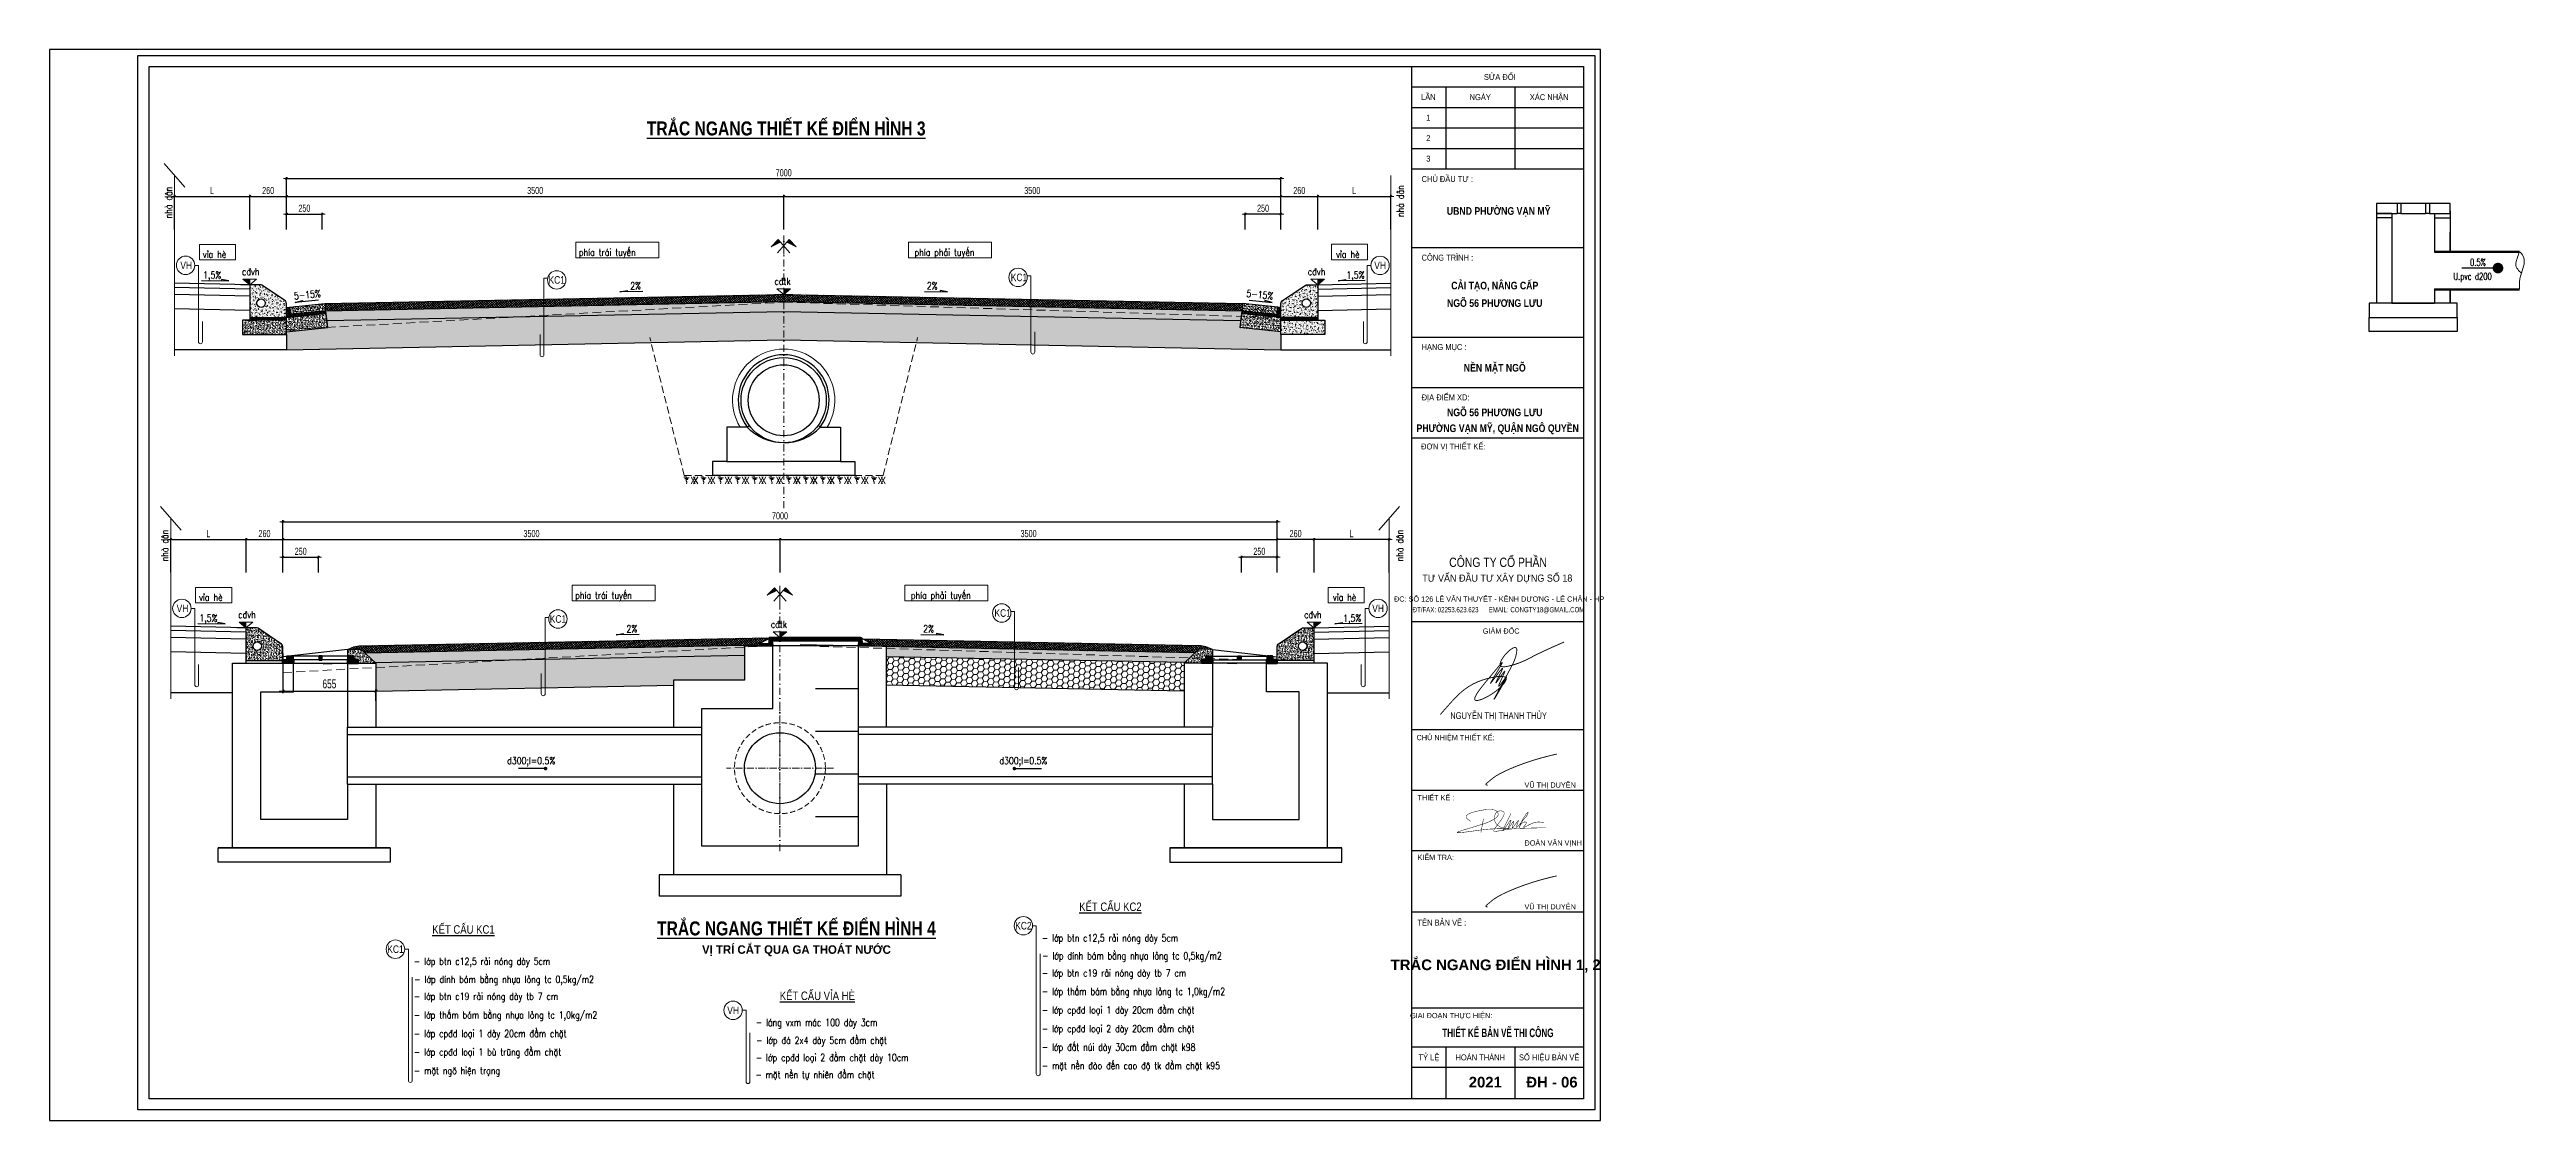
# Model space of a CAD drawing. Header units: millimetres. Extents: x -115725 to -64833, y 11643 to 38907.
# Drawn here: x -113852 to -96412, y 31369 to 38907 of the extents above; entities that cross this region are included whole.
import ezdxf
from ezdxf.enums import TextEntityAlignment as Align

# ---------------------------------------------------------------- set-up
doc = ezdxf.new("R2010")
doc.units = ezdxf.units.MM
doc.header["$MEASUREMENT"] = 0
for name, pattern in [('CENTERX2', [4, 2.5, -0.5, 0.5, -0.5]), ('DASHDOT', [1, 0.5, -0.25, 0, -0.25]), ('HIDDEN', [0.375, 0.25, -0.125])]:
    doc.linetypes.add(name, pattern=pattern)
for name, color, linetype in [('BT7-THAY', 7, 'Continuous'), ('ENTTNTHIETKE1', 2, 'Continuous'), ('GHICHU', 7, 'Continuous'), ('KHUNGTEN', 5, 'Continuous'), ('NOI', 4, 'Continuous'), ('T.bao', 6, 'Continuous'), ('thep', 2, 'Continuous'), ('TXT', 5, 'Continuous')]:
    doc.layers.add(name, color=color, linetype=linetype)
for name, color, linetype, lineweight in [('EG Net thay', 7, 'Continuous', 25), ('HATCH', 252, 'Continuous', 9), ('ISO', 153, 'Continuous', 13), ('LC Dim', 8, 'Continuous', 18), ('LC Hatch', 252, 'Continuous', 9), ('LC ISO', 153, 'Continuous', 13), ('LC MANH DUT', 35, 'HIDDEN', 5), ('LC Net dam 1', 30, 'Continuous', 30), ('LC Net dam2', 6, 'Continuous', 40), ('LC Net khuat', 4, 'HIDDEN', 13), ('LC Net manh', 239, 'Continuous', 5), ('LC Net thay', 7, 'Continuous', 25), ('LC Net truc', 79, 'DASHDOT', 13), ('LC Text1', 3, 'Continuous', 20), ('LC Text2', 7, 'Continuous', 25), ('net thay', 2, 'Continuous', 25), ('truc', 1, 'CENTERX2', 15)]:
    doc.layers.add(name, color=color, linetype=linetype, lineweight=lineweight)
doc.styles.add('General text 2', font='arial.ttf')
doc.styles.add('HOATBIF', font='hoatbif.shx', dxfattribs={"width": 0.7})
doc.styles.add('LC 1', font='')
doc.styles.add('LC 3', font='vnsimli.shx', dxfattribs={"width": 0.75})
doc.styles.add('LC3', font='', dxfattribs={"width": 0.8})
doc.styles.add('style1', font='')
doc.styles.add('T1', font='Vnsimli.shx', dxfattribs={"width": 0.8})
doc.styles.add('T2', font='', dxfattribs={"width": 0.8})
doc.styles.add('THANG2', font='')
doc.styles.add('VnAvantH-B', font='')
doc.styles.get('LC 1').set_extended_font_data('.VnAvantH', bold=True)
doc.styles.get('LC3').set_extended_font_data('.VnArialH', bold=True)
doc.styles.get('style1').set_extended_font_data('.VnAvantH')
doc.styles.get('T2').set_extended_font_data('.VnArialH')
doc.styles.get('THANG2').set_extended_font_data('.VnHelvetInsH', bold=True)
doc.styles.get('VnAvantH-B').set_extended_font_data('.VnAvantH', bold=True)
doc.dimstyles.new('1-100(1-25)', dxfattribs={"dimscale": 25, "dimtxt": 2.5, "dimasz": 0.35, "dimexe": 0.5, "dimexo": 0, "dimgap": 0.8, "dimtad": 1, "dimdec": 0, "dimzin": 0, "dimdsep": 46, "dimtxsty": 'HOATBIF', "dimblk1": 'DOT', "dimblk2": 'DOT', "dimsah": 1, "dimcen": -1, "dimdle": 1, "dimclrd": 256, "dimclre": 256, "dimclrt": 4, "dimadec": 3, "dimazin": 2, "dimtfac": 0.333333, "dimtdec": 0, "dimtix": 1, "dimtmove": 2, "dimatfit": 3, "dimldrblk": 'DOT', "dimfxl": 1, "dimtvp": 0.833333, "dimtolj": 1, "dimtzin": 0, "dimarcsym": 0})
pattern_1 = [(45, (-81602.994, -4625.239), (-6.629126, 6.629126), []), (135, (-81602.994, -4625.239), (-6.629126, -6.629126), [])]
pattern_2 = [(46.579445, (1140.455, 21055.228), (26.7089363, -3.9538238), [2.8125, -30.9375]), (351.579445, (1140.455, 21055.228), (-3.510937, 28.467398), [2.25, -24.75]), (97.03089, (1142.68, 21054.898), (23.197999, 24.513574), [2.390257, -26.292829]), (42.763645, (1140.902, 21062.715), (39.579915, -8.58378), [4.21875, -46.40625]), (93.21508, (1144.2, 21062), (37.166892, 34.37314), [3.585388, -39.439266]), (347.76361, (1140.902, 21062.715), (37.166892, 34.37314), [3.375, -37.125]), (17.579445, (1144.534, 21060.62), (21.4433102, -16.4068414), [2.8125, -30.9375]), (322.579445, (1144.534, 21060.62), (10.730534, 26.6002837), [2.25, -24.75]), (68.03089, (1146.32, 21059.252), (32.1738437, 10.193442), [2.390257, -26.292829]), (34.079445, (1140.455, 21055.228), (1.200005, 12.4340733), [0, -24.45, 0, -25.125, 0, -24.84375]), (4.079445, (1140.455, 21055.228), (10.7299968, 14.1754933), [0, -14.325, 0, -23.8875, 0, -9.46875]), (324.079445, (1132.107, 21055.727), (19.9322138, -2.0386849), [0, -9.375, 0, -29.25, 0, -38.8125]), (314.079445, (1128.364, 21055.95), (22.0544973, 2.4424178), [0, -12.1875, 0, -19.425, 0, -27.5625])]
pattern_3 = [(41.579445, (-53440.789, 33609.419), (-6.2217928, 7.0128396), []), (131.579445, (-53440.789, 33609.419), (-7.0128396, -6.2217928), [])]
pattern_4 = [(46.579445, (-11061.729, 19046.487), (26.7089363, -3.9538238), [2.8125, -30.9375]), (351.579445, (-11061.73, 19046.487), (-3.510937, 28.467398), [2.25, -24.75]), (97.030845, (-11059.503, 19046.158), (23.198018, 24.513556), [2.390257, -26.292829]), (42.763645, (-11061.28, 19053.974), (39.579905, -8.58377), [4.21875, -46.40625]), (93.215045, (-11057.983, 19053.26), (37.166919, 34.373111), [3.585386, -39.439237]), (347.763645, (-11061.28, 19053.974), (37.166892, 34.37314), [3.375, -37.125]), (17.579445, (-11057.65, 19051.879), (21.4433102, -16.4068414), [2.8125, -30.9375]), (322.579445, (-11057.65, 19051.879), (10.730534, 26.600284), [2.25, -24.75]), (68.030845, (-11055.863, 19050.511), (32.1738517, 10.193417), [2.390257, -26.292829]), (34.079445, (-11061.729, 19046.487), (1.200005, 12.4340733), [0, -24.45, 0, -25.125, 0, -24.84375]), (4.079445, (-11061.729, 19046.487), (10.7299968, 14.1754933), [0, -14.325, 0, -23.8875, 0, -9.46875]), (324.079445, (-11070.076, 19046.986), (19.9322138, -2.0386849), [0, -9.375, 0, -29.25, 0, -38.8125]), (314.079445, (-11073.82, 19047.21), (22.0544973, 2.4424178), [0, -12.1875, 0, -19.425, 0, -27.5625])]
pattern_5 = [(50, (-301881.987, -1147.038), (26.8972568, -2.353205), [2.8125, -30.9375]), (355, (-301881.987, -1147.038), (-5.203175, 28.207205), [2.25, -24.75]), (100.451444, (-301879.746, -1147.234), (21.6940818, 25.8539997), [2.3902572, -26.2928292]), (46.1842, (-301881.987, -1139.538), (40.02155, -6.206973), [4.21875, -46.40625]), (96.635635, (-301878.65, -1140.055), (35.049823, 36.5294475), [3.585388, -39.439266]), (351.184164, (-301881.987, -1139.538), (35.049823, 36.5294475), [3.375, -37.125]), (21, (-301878.237, -1141.413), (22.3840145, -15.0982084), [2.8125, -30.9375]), (326, (-301878.237, -1141.413), (9.124325, 27.1931267), [2.25, -24.75]), (71.451445, (-301876.372, -1142.67), (31.508339, 12.0949182), [2.390257, -26.2928292]), (37.5, (-301881.987, -1147.038), (0.45599457, 12.4835195), [0, -24.45, 0, -25.125, 0, -24.84375]), (7.5, (-301881.987, -1147.038), (9.86510765, 14.7904392), [0, -14.325, 0, -23.8875, 0, -9.46875]), (327.5, (-301890.35, -1147.038), (20.01834136, -0.8458077), [0, -9.375, 0, -29.25, 0, -38.8125]), (317.5, (-301894.1, -1147.038), (21.8694814, 3.7539368), [0, -12.1875, 0, -19.425, 0, -27.5625])]
pattern_6 = [(45, (-124008.2515, 36045.5784), (-1.76776695, 1.76776695), []), (135, (-124008.2515, 36045.5784), (-1.76776695, -1.76776695), [])]
pattern_7 = [(45, (-304798.487, 7176.462), (-1.767766953, 1.767766953), []), (135, (-304798.487, 7176.462), (-1.767766953, -1.767766953), [])]
pattern_8 = [(45, (-50572.6638, 59705.189), (-1.76776695, 1.76776695), []), (135, (-50572.6638, 59705.189), (-1.76776695, -1.76776695), [])]
pattern_9 = [(41.579445, (-21298.227, 11601.986), (-8.2957238, 9.3504528), []), (131.579445, (-21298.227, 11601.986), (-9.3504528, -8.2957238), [])]
pattern_10 = [(356.579445, (-21298.227, 11601.986), (38.7249673, 19.374646), [25, -50]), (116.579445, (-21298.227, 11601.986), (-36.1414193, 23.8494824), [25, -50]), (56.579445, (-21298.227, 11601.986), (2.583548, 43.2241284), [-50, 25])]
pattern_11 = [(50, (-21298.227, 11601.986), (26.897257, -2.353205), [2.8125, -30.9375]), (355, (-21298.227, 11601.986), (-5.203175, 28.207205), [2.25, -24.75]), (100.451444, (-21295.986, 11601.79), (21.694082, 25.854), [2.390257, -26.292829]), (46.1842, (-21298.227, 11609.486), (40.02155, -6.206973), [4.21875, -46.40625]), (96.635635, (-21294.892, 11608.97), (35.049823, 36.529448), [3.585388, -39.439266]), (351.184164, (-21298.227, 11609.486), (35.049823, 36.529448), [3.375, -37.125]), (21, (-21294.477, 11607.61), (22.3840145, -15.0982084), [2.8125, -30.9375]), (326, (-21294.477, 11607.61), (9.124325, 27.193127), [2.25, -24.75]), (71.451445, (-21292.612, 11606.353), (31.508339, 12.094918), [2.390257, -26.292829]), (37.5, (-21298.227, 11601.986), (0.4559946, 12.4835195), [0, -24.45, 0, -25.125, 0, -24.84375]), (7.5, (-21298.227, 11601.986), (9.8651077, 14.7904392), [0, -14.325, 0, -23.8875, 0, -9.46875]), (327.5, (-21306.59, 11601.986), (20.0183414, -0.8458077), [0, -9.375, 0, -29.25, 0, -38.8125]), (317.5, (-21310.34, 11601.986), (21.8694814, 3.753937), [0, -12.1875, 0, -19.425, 0, -27.5625])]

msp = doc.modelspace()

# ---------------------------------------------------------------- texts
at = {"layer": 'GHICHU', "color": 0, "style": 'THANG2'}
for s, height, p in [('tr¾c ngang ®iÓn h×nh 1, 2', 75.035, (-103670.2, 32427.2)), ('2021', 75.03, (-103743.1, 31601.4)), ('®h - 06', 75.03, (-103274, 31601.4))]:
    msp.add_text(s, height=height, dxfattribs=at).set_placement(p, align=Align.CENTER)
at = {"layer": 'LC Text1', "color": 3, "style": 'LC 3', "width": 0.8}
for s, height, rotation, p in [('nhµ d©n', 50, 90, (-112990, 37719)), ('nhµ d©n', 50, 90, (-104317.4, 37728.9)), ('vØa hÌ', 50, 360, (-112773.2, 37440.9)), ('1,5%%%', 50, 359.14063, (-112771.2, 37295.7)), ('1,5%%%', 50, 0.85937, (-104720.5, 37294.3)), ('5-15%%%', 50, 5.71059, (-112129.3, 37147.3)), ('2%%%', 50, 1.14576, (-109763.5, 37218.8)), ('2%%%', 50, 358.85424, (-107675.2, 37220.2)), ('5-15%%%', 50, 354.28941, (-105426.6, 37166.2)), ('nhµ d©n', 50, 90, (-113016.2, 35304.5)), ('nhµ d©n', 50, 90, (-104321.6, 35304.5)), ('vØa hÌ', 50, 360, (-112799.4, 35026.4)), ('1,5%%%', 50, 359.14063, (-112797.4, 34881.2)), ('1,5%%%', 50, 0.85937, (-104743.2, 34879.3)), ('2%%%', 50, 1.14576, (-109789.7, 34804.3)), ('2%%%', 50, 358.85424, (-107701.4, 34805.7)), ('d300;I=0.5%%%', 50.002, 359.99922, (-110629.7, 33876.3)), ('d300;I=0.5%%%', 50.002, 0.00078, (-107164.3, 33876.3)), ('- líp btn c12,5 r¶i nãng dµy 5cm', 50.002, 359.99922, (-106865.4, 32629.5)), ('- líp btn c12,5 r¶i nãng dµy 5cm', 50.002, 359.99922, (-111286.6, 32464.2)), ('- líp dÝnh b¸m b»ng nhùa láng tc 0,5kg/m2', 50.002, 359.99922, (-106863.4, 32503.3)), ('- líp btn c19 r¶i nãng dµy tb 7 cm', 50.002, 359.99922, (-111287, 32217.6)), ('- líp dÝnh b¸m b»ng nhùa láng tc 0,5kg/m2', 50.002, 359.99922, (-111284.6, 32337.9)), ('- líp btn c19 r¶i nãng dµy tb 7 cm', 50.002, 359.99922, (-106865.8, 32382.9)), ('- líp thÊm b¸m b»ng nhùa láng tc 1,0kg/m2', 50.002, 359.99922, (-106865.8, 32252.3)), ('- líp thÊm b¸m b»ng nhùa láng tc 1,0kg/m2', 50.002, 359.99922, (-111287, 32086.9)), ('- líp cp®d lo¹i 1 dµy 20cm ®Çm chÆt', 50.002, 359.99922, (-106865.8, 32121.6)), ('- líp cp®d lo¹i 1 dµy 20cm ®Çm chÆt', 50.002, 359.99922, (-111287, 31956.3)), ('- l¸ng vxm m¸c 100 dµy 3cm', 50.002, 359.99922, (-108879.2, 32033.9, 0)), ('- líp ®¸ 2x4 dµy 5cm ®Çm chÆt', 50.002, 359.99922, (-108877.2, 31907.6, 0)), ('- líp cp®d lo¹i 2 dµy 20cm ®Çm chÆt', 50.002, 359.99922, (-106865.8, 31991)), ('- líp ®Êt nói dµy 30cm ®Çm chÆt k98', 50.002, 359.99922, (-106865.8, 31860.3)), ('- líp cp®d lo¹i 1 bï tròng ®Çm chÆt', 50.002, 359.99922, (-111287, 31825.6)), ('- mÆt ngâ hiÖn tr¹ng', 50.002, 359.99922, (-111287, 31695)), ('- líp cp®d lo¹i 2 ®Çm chÆt dµy 10cm', 50.002, 359.99922, (-108879.6, 31787.3, 0)), ('- mÆt nÒn ®µo ®Õn cao ®é tk ®Çm chÆt k95', 50.002, 359.99922, (-106865.8, 31729.7)), ('- mÆt nÒn tù nhiªn ®Çm chÆt', 50.002, 359.99922, (-108882, 31666.9, 0))]:
    msp.add_text(s, height=height, rotation=rotation, dxfattribs=at).set_placement(p)
at = {"layer": 'LC Text1', "color": 3, "style": 'LC 3'}
for s, width, p in [('phÝa tr¸i tuyÕn', 0.8, (-110124.8, 37455.6)), ('phÝa ph¶i tuyÕn', 0.8, (-107761.6, 37455.6)), ('vØa hÌ', 0.8, (-104793.8, 37441.4)), ('U.pvc d200', 0.7, (-96926.4, 37286.3)), ('0.5%%%', 0.7, (-96809.6, 37384.2)), ('phÝa tr¸i tuyÕn', 0.8, (-110151, 35041.1)), ('phÝa ph¶i tuyÕn', 0.8, (-107787.8, 35041.1)), ('vØa hÌ', 0.8, (-104816.5, 35026.4))]:
    msp.add_text(s, height=50, dxfattribs=dict(at, width=width)).set_placement(p)
at = {"layer": 'LC Text2', "style": 'T2', "width": 0.8}
for s, p in [('%%UkÕt cÊu kc2', (-106602.5, 32843.4)), ('%%UkÕt cÊu kc1', (-111157.9, 32683.6)), ('%%UkÕt cÊu vØa hÌ', (-108710.7, 32216.8))]:
    msp.add_text(s, height=60, dxfattribs=at).set_placement(p)

# ---------------------------------------------------------------- blocks, each defined once
blk = doc.blocks.new('TIEUDE1')
at = {"layer": 'LC Text2', "color": 7, "style": 'LC 1'}
blk.add_attdef('TIªU§Ò', text='', height=5, dxfattribs=at).set_placement((0, 0), align=Align.BOTTOM_CENTER)
blk.add_attdef('TL', text='', height=3, dxfattribs=at).set_placement((0, -2), align=Align.TOP_CENTER)
blk = doc.blocks.new('DXicon')
at = {"layer": 'LC Hatch', "ltscale": 50}
for points in [[(-1.15, 4.39), (-1.9, 5.26), (-4.45, 2.69)], [(4.45, 2.69), (1.9, 5.26), (1.15, 4.39)]]:
    blk.add_hatch(color=252, dxfattribs=at).paths.add_polyline_path(points)
at = {"layer": 'LC Net manh', "color": 8, "ltscale": 50}
for p, q in [((-1.9, 5.26), (-4.45, 2.69)), ((-4.45, 2.69), (-1.15, 4.39)), ((-2.13, 0.57), (1.9, 5.26)), ((2.13, 0.57), (-1.9, 5.26)), ((0, 0.04), (0, 6.04)), ((4.45, 2.69), (1.15, 4.39)), ((1.9, 5.26), (4.45, 2.69))]:
    blk.add_line(p, q, dxfattribs=at)
blk = doc.blocks.new('Caodo1')
at = {"layer": 'LC Text1'}
blk.add_hatch(color=4, dxfattribs=at).paths.add_polyline_path([(0, 200), (0, 0), (243, 200)])
at = {"layer": 'LC Text1', "color": 4}
for p, q in [((324, 0), (-324, 0)), ((0, 0), (0, 200))]:
    blk.add_line(p, q, dxfattribs=at)
blk.add_lwpolyline([(-243, 200), (243, 200), (0, 0), (0, 0)], close=True, dxfattribs=at)
at = {"layer": 'LC Text1', "color": 4, "style": 'T1', "width": 0.8}
blk.add_attdef('%%P0,00', text='', height=250, dxfattribs=at).set_placement((-39, 460), align=Align.MIDDLE_CENTER)
blk = doc.blocks.new('*U5')
at = {"layer": 'LC ISO'}
blk.add_circle((0, 0), 4.25, dxfattribs=at)
at = {"layer": 'LC Text1', "style": 'General text 2', "width": 0.8, "flags": 8}
blk.add_attdef('SYMBOL', text='', height=3.5, dxfattribs=at).set_placement((0, 0), align=Align.MIDDLE_CENTER)
blk = doc.blocks.new('DOT')
at = {"layer": 'LC Dim'}
blk.add_line((-3, 0), (3, 0), dxfattribs=at)
at = {"layer": 'LC Dim', "color": 4}
blk.add_line((-1, -1), (1, 1), dxfattribs=at)
blk.add_lwpolyline([(0.5, 1), (-1, -0.5), (-0.5, -1), (1, 0.5)], close=True, dxfattribs=at)
blk = doc.blocks.new('*D92')
at = {"layer": 'Defpoints', "color": 0, "transparency": 16777216}
for p in [(-112443, 37874), (-112973, 37641), (-112443, 37641)]:
    blk.add_point(p, dxfattribs=at)
at = {"layer": 'LC Dim', "lineweight": -2, "transparency": 16777216}
for p, q in [((-112973, 37641), (-112973, 37884)), ((-112966, 37874), (-112450, 37874)), ((-112443, 37641), (-112443, 37884))]:
    blk.add_line(p, q, dxfattribs=at)
at = {"layer": 'LC Dim', "lineweight": -2, "transparency": 16777216, "xscale": 7, "yscale": 7, "zscale": 7, "rotation": 180}
blk.add_blockref('DOT', (-112973, 37874), dxfattribs=at)
at = {"layer": 'LC Dim', "lineweight": -2, "transparency": 16777216, "xscale": 7, "yscale": 7, "zscale": 7}
blk.add_blockref('DOT', (-112443, 37874), dxfattribs=at)
at = {"layer": 'LC Dim', "color": 4, "transparency": 16777216, "insert": (-112708, 37915), "char_height": 50, "attachment_point": 5, "style": 'HOATBIF'}
blk.add_mtext('\\A1;L', dxfattribs=at)
blk = doc.blocks.new('_Dot')
at = {"color": 0, "linetype": 'ByBlock', "lineweight": -2}
blk.add_line((-0.5, 0), (-1, 0), dxfattribs=at)
at = {"color": 0, "linetype": 'ByBlock', "const_width": 0.5}
blk.add_lwpolyline([(-0.25, 0, 1), (0.25, 0, 1)], format="xyb", close=True, dxfattribs=at)
blk = doc.blocks.new('*D93')
at = {"layer": 'Defpoints', "color": 0, "transparency": 16777216}
for p in [(-112183, 37874), (-112443, 37641), (-112183, 37641)]:
    blk.add_point(p, dxfattribs=at)
at = {"layer": 'LC Dim', "lineweight": -2, "transparency": 16777216}
for p, q in [((-112443, 37641), (-112443, 37884)), ((-112436, 37874), (-112190, 37874)), ((-112183, 37641), (-112183, 37884))]:
    blk.add_line(p, q, dxfattribs=at)
at = {"layer": 'LC Dim', "lineweight": -2, "transparency": 16777216, "xscale": 7, "yscale": 7, "zscale": 7, "rotation": 180}
blk.add_blockref('DOT', (-112443, 37874), dxfattribs=at)
at = {"layer": 'LC Dim', "lineweight": -2, "transparency": 16777216, "xscale": 7, "yscale": 7, "zscale": 7}
blk.add_blockref('DOT', (-112183, 37874), dxfattribs=at)
at = {"layer": 'LC Dim', "color": 4, "transparency": 16777216, "insert": (-112313, 37915), "char_height": 50, "attachment_point": 5, "style": 'HOATBIF'}
blk.add_mtext('\\A1;260', dxfattribs=at)
blk = doc.blocks.new('*D94')
at = {"layer": 'Defpoints', "color": 0, "transparency": 16777216}
for p in [(-108683, 37874), (-112183, 37641), (-108683, 37641)]:
    blk.add_point(p, dxfattribs=at)
at = {"layer": 'LC Dim', "lineweight": -2, "transparency": 16777216}
for p, q in [((-112183, 37641), (-112183, 37884)), ((-112176, 37874), (-108690, 37874)), ((-108683, 37641), (-108683, 37884))]:
    blk.add_line(p, q, dxfattribs=at)
at = {"layer": 'LC Dim', "lineweight": -2, "transparency": 16777216, "xscale": 7, "yscale": 7, "zscale": 7, "rotation": 180}
blk.add_blockref('DOT', (-112183, 37874), dxfattribs=at)
at = {"layer": 'LC Dim', "lineweight": -2, "transparency": 16777216, "xscale": 7, "yscale": 7, "zscale": 7}
blk.add_blockref('DOT', (-108683, 37874), dxfattribs=at)
at = {"layer": 'LC Dim', "color": 4, "transparency": 16777216, "insert": (-110433, 37915), "char_height": 50, "attachment_point": 5, "style": 'HOATBIF'}
blk.add_mtext('\\A1;3500', dxfattribs=at)
blk = doc.blocks.new('*D95')
at = {"layer": 'Defpoints', "color": 0, "transparency": 16777216}
for p in [(-105183, 37874), (-108683, 37641), (-105183, 37641)]:
    blk.add_point(p, dxfattribs=at)
at = {"layer": 'LC Dim', "lineweight": -2, "transparency": 16777216}
for p, q in [((-108683, 37641), (-108683, 37884)), ((-108676, 37874), (-105190, 37874)), ((-105183, 37641), (-105183, 37884))]:
    blk.add_line(p, q, dxfattribs=at)
at = {"layer": 'LC Dim', "lineweight": -2, "transparency": 16777216, "xscale": 7, "yscale": 7, "zscale": 7, "rotation": 180}
blk.add_blockref('DOT', (-108683, 37874), dxfattribs=at)
at = {"layer": 'LC Dim', "lineweight": -2, "transparency": 16777216, "xscale": 7, "yscale": 7, "zscale": 7}
blk.add_blockref('DOT', (-105183, 37874), dxfattribs=at)
at = {"layer": 'LC Dim', "color": 4, "transparency": 16777216, "insert": (-106933, 37915), "char_height": 50, "attachment_point": 5, "style": 'HOATBIF'}
blk.add_mtext('\\A1;3500', dxfattribs=at)
blk = doc.blocks.new('*D96')
at = {"layer": 'Defpoints', "color": 0, "transparency": 16777216}
for p in [(-104923, 37874), (-105183, 37641), (-104923, 37641)]:
    blk.add_point(p, dxfattribs=at)
at = {"layer": 'LC Dim', "lineweight": -2, "transparency": 16777216}
for p, q in [((-105183, 37641), (-105183, 37884)), ((-105176, 37874), (-104930, 37874)), ((-104923, 37641), (-104923, 37884))]:
    blk.add_line(p, q, dxfattribs=at)
at = {"layer": 'LC Dim', "lineweight": -2, "transparency": 16777216, "xscale": 7, "yscale": 7, "zscale": 7, "rotation": 180}
blk.add_blockref('DOT', (-105183, 37874), dxfattribs=at)
at = {"layer": 'LC Dim', "lineweight": -2, "transparency": 16777216, "xscale": 7, "yscale": 7, "zscale": 7}
blk.add_blockref('DOT', (-104923, 37874), dxfattribs=at)
at = {"layer": 'LC Dim', "color": 4, "transparency": 16777216, "insert": (-105053, 37915), "char_height": 50, "attachment_point": 5, "style": 'HOATBIF'}
blk.add_mtext('\\A1;260', dxfattribs=at)
blk = doc.blocks.new('*D97')
at = {"layer": 'Defpoints', "color": 0, "transparency": 16777216}
for p in [(-104409, 37874), (-104923, 37641), (-104409, 37641)]:
    blk.add_point(p, dxfattribs=at)
at = {"layer": 'LC Dim', "lineweight": -2, "transparency": 16777216}
for p, q in [((-104923, 37641), (-104923, 37884)), ((-104916, 37874), (-104416, 37874)), ((-104409, 37641), (-104409, 37884))]:
    blk.add_line(p, q, dxfattribs=at)
at = {"layer": 'LC Dim', "lineweight": -2, "transparency": 16777216, "xscale": 7, "yscale": 7, "zscale": 7, "rotation": 180}
blk.add_blockref('DOT', (-104923, 37874), dxfattribs=at)
at = {"layer": 'LC Dim', "lineweight": -2, "transparency": 16777216, "xscale": 7, "yscale": 7, "zscale": 7}
blk.add_blockref('DOT', (-104409, 37874), dxfattribs=at)
at = {"layer": 'LC Dim', "color": 4, "transparency": 16777216, "insert": (-104666, 37915), "char_height": 50, "attachment_point": 5, "style": 'HOATBIF'}
blk.add_mtext('\\A1;L', dxfattribs=at)
blk = doc.blocks.new('*D98')
at = {"layer": 'Defpoints', "color": 0, "transparency": 16777216}
for p in [(-105183, 37999), (-112183, 37641), (-105183, 37641)]:
    blk.add_point(p, dxfattribs=at)
at = {"layer": 'LC Dim', "lineweight": -2, "transparency": 16777216}
for p, q in [((-112183, 37641), (-112183, 38009)), ((-112176, 37999), (-105190, 37999)), ((-105183, 37641), (-105183, 38009))]:
    blk.add_line(p, q, dxfattribs=at)
at = {"layer": 'LC Dim', "lineweight": -2, "transparency": 16777216, "xscale": 7, "yscale": 7, "zscale": 7, "rotation": 180}
blk.add_blockref('DOT', (-112183, 37999), dxfattribs=at)
at = {"layer": 'LC Dim', "lineweight": -2, "transparency": 16777216, "xscale": 7, "yscale": 7, "zscale": 7}
blk.add_blockref('DOT', (-105183, 37999), dxfattribs=at)
at = {"layer": 'LC Dim', "color": 4, "transparency": 16777216, "insert": (-108683, 38040), "char_height": 50, "attachment_point": 5, "style": 'HOATBIF'}
blk.add_mtext('\\A1;7000', dxfattribs=at)
blk = doc.blocks.new('mat dat')
at = {"layer": 'LC Net manh'}
for p, q in [((2, 0), (3.7, -3)), ((3.7, 0), (2, -3)), ((3.1, 0), (4.9, -3)), ((4.9, 0), (3.1, -3))]:
    blk.add_line(p, q, dxfattribs=at)
blk.add_spline([(0, 0), (-1.2, -0.1), (1.2, -0.5), (-0.8, -0.8), (0.6, -1.1), (-0.2, -1.3), (0.1, -2.2), (0, -3)], degree=3, dxfattribs=at)
blk = doc.blocks.new('*U55')
at = {"layer": 'LC Net manh', "xscale": 16.16576126750787, "yscale": 16.16576126750787, "zscale": 16.16576126750787}
blk.add_blockref('mat dat', (-29, 24), dxfattribs=at)
blk = doc.blocks.new('*U56')
at = {"layer": 'LC Net manh', "color": 0, "linetype": 'ByBlock', "lineweight": -2, "transparency": 16777216}
for p in [(0, 0), (120, 0), (240, 0), (360, 0), (480, 0), (600, 0), (720, 0), (840, 0), (960, 0), (1080, 0), (1200, 0), (1320, 0)]:
    blk.add_blockref('*U55', p, dxfattribs=at)
blk = doc.blocks.new('CONGD500')
at = {"layer": 'LC Dim', "ltscale": 100}
blk.add_arc((0, 0), 360, 328.1446, 211.8554, dxfattribs=at)
at = {"layer": 'LC MANH DUT', "ltscale": 200}
for points in [[(-500, -530), (-700, -530), (-943, 442)], [(500, -530), (700, -530), (943, 442)]]:
    blk.add_lwpolyline(points, dxfattribs=at)
at = {"layer": 'LC Net thay'}
for p, q in [((-257, -190), (-242, -177)), ((257, -190), (243, -176)), ((-400, -430), (-500, -430)), ((-500, -430), (-500, -530)), ((400, -430), (500, -430)), ((500, -430), (500, -530)), ((500, -530), (-500, -530))]:
    blk.add_line(p, q, dxfattribs=at)
for points in [[(0, -300, -0.20483), (-257, -190), (-395, -190), (-400, -190), (-400, -430), (0, -430)], [(0, -300, 0.20483), (257, -190), (395, -190), (400, -190), (400, -430), (0, -430)]]:
    blk.add_lwpolyline(points, format="xyb", dxfattribs=at)
for radius in [300, 250]:
    blk.add_circle((0, 0), radius, dxfattribs=at)
blk.add_arc((0, 0), 320, 323.5764, 216.4236, dxfattribs=at)
at = {"layer": 'LC Net manh'}
blk.add_blockref('*U56', (-655, -563), dxfattribs=at)
blk = doc.blocks.new('*D99')
at = {"layer": 'Defpoints', "color": 0, "transparency": 16777216}
for p in [(-105433, 37749), (-105433, 37641), (-105183, 37641)]:
    blk.add_point(p, dxfattribs=at)
at = {"layer": 'LC Dim', "lineweight": -2, "transparency": 16777216}
for p, q in [((-105433, 37641), (-105433, 37759)), ((-105190, 37749), (-105426, 37749)), ((-105183, 37641), (-105183, 37759))]:
    blk.add_line(p, q, dxfattribs=at)
at = {"layer": 'LC Dim', "lineweight": -2, "transparency": 16777216, "xscale": 7, "yscale": 7, "zscale": 7, "rotation": 180}
blk.add_blockref('DOT', (-105433, 37749), dxfattribs=at)
at = {"layer": 'LC Dim', "lineweight": -2, "transparency": 16777216, "xscale": 7, "yscale": 7, "zscale": 7}
blk.add_blockref('DOT', (-105183, 37749), dxfattribs=at)
at = {"layer": 'LC Dim', "color": 4, "transparency": 16777216, "insert": (-105308, 37790), "char_height": 50, "attachment_point": 5, "style": 'HOATBIF'}
blk.add_mtext('\\A1;250', dxfattribs=at)
blk = doc.blocks.new('*D100')
at = {"layer": 'Defpoints', "color": 0, "transparency": 16777216}
for p in [(-111933, 37749), (-112183, 37641), (-111933, 37641)]:
    blk.add_point(p, dxfattribs=at)
at = {"layer": 'LC Dim', "lineweight": -2, "transparency": 16777216}
for p, q in [((-112183, 37641), (-112183, 37759)), ((-112176, 37749), (-111940, 37749)), ((-111933, 37641), (-111933, 37759))]:
    blk.add_line(p, q, dxfattribs=at)
at = {"layer": 'LC Dim', "lineweight": -2, "transparency": 16777216, "xscale": 7, "yscale": 7, "zscale": 7, "rotation": 180}
blk.add_blockref('DOT', (-112183, 37749), dxfattribs=at)
at = {"layer": 'LC Dim', "lineweight": -2, "transparency": 16777216, "xscale": 7, "yscale": 7, "zscale": 7}
blk.add_blockref('DOT', (-111933, 37749), dxfattribs=at)
at = {"layer": 'LC Dim', "color": 4, "transparency": 16777216, "insert": (-112058, 37790), "char_height": 50, "attachment_point": 5, "style": 'HOATBIF'}
blk.add_mtext('\\A1;250', dxfattribs=at)
blk = doc.blocks.new('chu ki Miss Duyen')
at = {"layer": 'ISO', "ltscale": 2, "const_width": 40}
blk.add_lwpolyline([(843, 225), (838, 225), (836, 225), (834, 225), (832, 225), (830, 226), (828, 226), (827, 226), (826, 226), (825, 226), (824, 226), (823, 226), (821, 226), (820, 227), (819, 227), (818, 227), (817, 227), (816, 227), (815, 227), (814, 227), (813, 228), (812, 228), (810, 228), (809, 228), (808, 228), (807, 229), (806, 229), (805, 229), (804, 229), (803, 230), (801, 230), (800, 230), (799, 230), (798, 231), (797, 231), (795, 231), (794, 232), (793, 232), (792, 232), (791, 233), (789, 233), (788, 233), (787, 234), (786, 234), (785, 235), (783, 235), (782, 235), (781, 236), (780, 236), (779, 237), (778, 237), (777, 238), (776, 238), (776, 238), (775, 238), (775, 239), (774, 239), (774, 239), (773, 239), (773, 240), (772, 240), (771, 240), (771, 240), (770, 241), (770, 241), (769, 241), (769, 242), (768, 242), (768, 242), (767, 242), (767, 243), (766, 243), (766, 243), (765, 244), (765, 244), (765, 244), (764, 245), (764, 245), (763, 245), (763, 246), (762, 246), (762, 246), (762, 247), (761, 247), (761, 247), (760, 248), (760, 248), (760, 248), (759, 249), (759, 249), (759, 249), (758, 250), (758, 250), (758, 250), (758, 251), (757, 251), (757, 251), (757, 252), (756, 252), (756, 253), (756, 253), (756, 253), (756, 254), (755, 254), (755, 255), (755, 255), (755, 255), (755, 256), (755, 256), (754, 257), (754, 257), (754, 257), (754, 258), (754, 258), (754, 259), (754, 259), (754, 260), (754, 260), (754, 260), (754, 261), (754, 261), (754, 262), (754, 262), (754, 263), (754, 263), (754, 263), (754, 264), (754, 264), (754, 265), (754, 265), (754, 266), (754, 266), (754, 267), (754, 267), (755, 268), (755, 268), (755, 269), (755, 269), (755, 270), (755, 270), (755, 270), (756, 271), (756, 271), (756, 272), (756, 272), (756, 273), (757, 273), (757, 274), (757, 274), (757, 275), (758, 275), (758, 276), (758, 276), (758, 277), (759, 277), (759, 278), (759, 278), (759, 279), (760, 279), (760, 280), (760, 280), (761, 281), (761, 281), (761, 282), (762, 282), (762, 283), (762, 283), (763, 284), (763, 284), (763, 285), (764, 285), (764, 286), (764, 286), (765, 287), (766, 288), (767, 289), (767, 290), (768, 291), (769, 293), (770, 294), (771, 295), (771, 296), (772, 297), (773, 298), (774, 299), (775, 300), (776, 301), (777, 302), (778, 303), (778, 304), (780, 306), (781, 307), (782, 308), (783, 309), (784, 310), (785, 311), (786, 312), (786, 312), (787, 313), (788, 314), (789, 315), (790, 316), (791, 317), (792, 318), (792, 319), (793, 320), (794, 321), (795, 322), (796, 323), (797, 324), (797, 324), (798, 325), (799, 326), (800, 327), (801, 328), (801, 329), (802, 330), (803, 330), (804, 331), (805, 332), (805, 333), (806, 334), (807, 335), (808, 336), (808, 336), (809, 337), (810, 338), (811, 339), (811, 340), (812, 340), (813, 341), (814, 343), (816, 344), (817, 346), (819, 348), (820, 349), (822, 351), (823, 352), (824, 354), (826, 355), (827, 357), (829, 358), (830, 360), (831, 361), (834, 364), (840, 370), (842, 372), (845, 376), (848, 379), (851, 382), (853, 386), (856, 389), (859, 392), (862, 395), (865, 398), (867, 401), (870, 404), (873, 407), (876, 411), (879, 414), (882, 417), (885, 420), (887, 423), (890, 427), (893, 430), (896, 433), (899, 436), (902, 440), (905, 443), (908, 446), (911, 449), (914, 453), (917, 456), (920, 459), (923, 462), (926, 466), (928, 469), (931, 472), (934, 476), (937, 479), (940, 482), (943, 486), (946, 489), (949, 492), (953, 495), (956, 499), (959, 502), (962, 505), (965, 509), (968, 512), (971, 515), (974, 519), (977, 522), (980, 525), (983, 529), (986, 532), (989, 535), (992, 538), (996, 542), (999, 545), (1002, 548), (1005, 552), (1008, 555), (1011, 558), (1014, 561), (1017, 565), (1021, 568), (1024, 571), (1027, 574), (1030, 578), (1033, 581), (1036, 584), (1040, 587), (1043, 591), (1046, 594), (1049, 596), (1052, 600), (1056, 603), (1059, 606), (1062, 610), (1065, 613), (1069, 616), (1072, 619), (1075, 622), (1078, 625), (1082, 628), (1085, 631), (1088, 634), (1091, 637), (1095, 640), (1098, 643), (1101, 646), (1105, 649), (1108, 652), (1111, 655), (1114, 658), (1118, 661), (1121, 664), (1124, 667), (1128, 670), (1131, 673), (1134, 676), (1138, 679), (1141, 682), (1144, 685), (1148, 688), (1151, 691), (1154, 694), (1158, 697), (1161, 700), (1165, 702), (1168, 705), (1171, 708), (1175, 711), (1178, 714), (1182, 717), (1185, 720), (1188, 722), (1192, 725), (1195, 728), (1199, 731), (1202, 734), (1205, 736), (1209, 739), (1212, 742), (1216, 745), (1219, 747), (1223, 750), (1226, 753), (1229, 756), (1233, 758), (1236, 761), (1240, 764), (1243, 767), (1247, 769), (1250, 772), (1254, 775), (1257, 777), (1261, 780), (1264, 783), (1268, 785), (1271, 788), (1275, 791), (1278, 793), (1282, 796), (1285, 799), (1289, 801), (1292, 804), (1296, 807), (1299, 809), (1303, 812), (1306, 815), (1310, 817), (1313, 820), (1317, 822), (1320, 825), (1324, 828), (1327, 830), (1331, 833), (1335, 835), (1338, 838), (1342, 840), (1345, 843), (1349, 846), (1352, 848), (1356, 851), (1360, 853), (1363, 856), (1367, 858), (1370, 861), (1374, 863), (1377, 866), (1381, 868), (1385, 871), (1392, 876), (1399, 881), (1406, 886), (1413, 891), (1421, 896), (1428, 901), (1435, 906), (1442, 911), (1447, 915), (1457, 921), (1464, 926), (1471, 931), (1479, 936), (1486, 941), (1493, 946), (1501, 950), (1508, 955), (1515, 960), (1523, 965), (1530, 970), (1537, 975), (1545, 980), (1552, 984), (1559, 989), (1567, 994), (1574, 999), (1582, 1004), (1589, 1008), (1596, 1013), (1604, 1018), (1611, 1023), (1619, 1028), (1626, 1032), (1634, 1037), (1641, 1042), (1648, 1046), (1656, 1051), (1663, 1056), (1671, 1061), (1678, 1065), (1686, 1070), (1693, 1075), (1701, 1079), (1708, 1084), (1716, 1089), (1723, 1093), (1731, 1098), (1738, 1103), (1746, 1107), (1753, 1112), (1761, 1116), (1769, 1121), (1776, 1126), (1784, 1130), (1791, 1135), (1799, 1139), (1806, 1144), (1814, 1148), (1822, 1153), (1829, 1158), (1837, 1162), (1844, 1167), (1852, 1171), (1860, 1176), (1867, 1180), (1875, 1185), (1882, 1189), (1890, 1194), (1898, 1198), (1905, 1203), (1913, 1207), (1921, 1212), (1928, 1216), (1936, 1220), (1943, 1225), (1951, 1229), (1959, 1234), (1964, 1237), (1974, 1243), (1982, 1247), (1989, 1251), (1997, 1256), (2005, 1260), (2012, 1265), (2020, 1269), (2028, 1273), (2036, 1278), (2043, 1282), (2051, 1286), (2059, 1291), (2066, 1295), (2074, 1299), (2082, 1304), (2089, 1308), (2097, 1312), (2105, 1317), (2113, 1321), (2120, 1325), (2128, 1330), (2136, 1334), (2144, 1338), (2151, 1342), (2159, 1347), (2167, 1351), (2175, 1355), (2182, 1359), (2190, 1364), (2198, 1368), (2206, 1372), (2213, 1376), (2221, 1381), (2229, 1385), (2237, 1389), (2244, 1393), (2252, 1397), (2260, 1402), (2268, 1406), (2276, 1410), (2283, 1414), (2291, 1418), (2299, 1422), (2307, 1426), (2315, 1431), (2322, 1435), (2330, 1439), (2338, 1443), (2346, 1447), (2354, 1451), (2361, 1455), (2369, 1459), (2377, 1464), (2385, 1468), (2393, 1472), (2401, 1476), (2408, 1480), (2416, 1484), (2424, 1488), (2432, 1492), (2440, 1496), (2448, 1500), (2456, 1504), (2463, 1508), (2471, 1512), (2479, 1516), (2487, 1520), (2495, 1524), (2503, 1528), (2511, 1532), (2519, 1536), (2526, 1540), (2534, 1544), (2542, 1548), (2550, 1552), (2558, 1556), (2566, 1560), (2574, 1564), (2582, 1568), (2590, 1572), (2598, 1575), (2606, 1579), (2613, 1583), (2621, 1587), (2629, 1591), (2637, 1595), (2645, 1599), (2653, 1603), (2661, 1607), (2669, 1610), (2677, 1614), (2685, 1618), (2693, 1622), (2701, 1626), (2709, 1630), (2717, 1633), (2725, 1637), (2733, 1641), (2741, 1645), (2749, 1649), (2756, 1652), (2764, 1656), (2772, 1660), (2780, 1664), (2788, 1668), (2796, 1671), (2804, 1675), (2812, 1679), (2820, 1683), (2828, 1686), (2836, 1690), (2844, 1694), (2852, 1698), (2860, 1701), (2868, 1705), (2876, 1709), (2884, 1712), (2892, 1716), (2900, 1720), (2908, 1723), (2916, 1727), (2925, 1731), (2933, 1734), (2941, 1738), (2949, 1742), (2957, 1745), (2965, 1749), (2973, 1753), (2981, 1756), (2989, 1760), (2997, 1763), (3005, 1767), (3013, 1771), (3021, 1774), (3029, 1778), (3037, 1781), (3045, 1785), (3053, 1789), (3061, 1792), (3069, 1796), (3078, 1799), (3086, 1803), (3094, 1806), (3102, 1810), (3110, 1813), (3118, 1817), (3126, 1820), (3134, 1824), (3142, 1827), (3150, 1831), (3156, 1833), (3167, 1838), (3175, 1841), (3183, 1845), (3191, 1848), (3199, 1852), (3207, 1855), (3215, 1859), (3223, 1862), (3232, 1866), (3240, 1869), (3248, 1873), (3256, 1876), (3264, 1879), (3272, 1883), (3280, 1886), (3288, 1890), (3297, 1893), (3305, 1896), (3313, 1900), (3321, 1903), (3329, 1907), (3337, 1910), (3345, 1913), (3354, 1917), (3362, 1920), (3370, 1923), (3378, 1927), (3386, 1930), (3394, 1933), (3403, 1937), (3411, 1940), (3419, 1944), (3427, 1947), (3435, 1950), (3452, 1957), (3468, 1963), (3484, 1970), (3501, 1977), (3517, 1983), (3534, 1990), (3550, 1996), (3566, 2003), (3583, 2009), (3599, 2016), (3616, 2022), (3632, 2029), (3648, 2035), (3665, 2042), (3681, 2048), (3698, 2055), (3714, 2061), (3731, 2068), (3747, 2074), (3763, 2081), (3780, 2087), (3796, 2093), (3813, 2100), (3828, 2106)], dxfattribs=at)
blk = doc.blocks.new('doan van vinh')
at = {"layer": 'LC ISO', "const_width": 30}
for points in [[(-1826, 454), (-1884, 496), (-1940, 539), (-1991, 580), (-2035, 621), (-2054, 641), (-2069, 661), (-2082, 681), (-2094, 703), (-2098, 718), (-2101, 737), (-2100, 755), (-2097, 773), (-2090, 790), (-2080, 807), (-2067, 823), (-2052, 840), (-2034, 855), (-2013, 871), (-1991, 886), (-1966, 901), (-1911, 929), (-1850, 956), (-1782, 981), (-1710, 1005), (-1635, 1028), (-1557, 1049), (-1400, 1087), (-1322, 1104), (-1246, 1120), (-1179, 1133), (-1106, 1147), (-1041, 1158), (-980, 1168), (-921, 1177), (-863, 1183), (-750, 1191), (-694, 1193), (-636, 1192), (-577, 1189), (-541, 1186), (-453, 1176), (-390, 1164), (-329, 1147), (-300, 1137), (-272, 1124), (-245, 1109), (-221, 1092), (-198, 1073), (-177, 1052), (-162, 1032), (-143, 1001), (-131, 972), (-122, 943), (-117, 912), (-115, 883), (-116, 868), (-126, 826), (-137, 799), (-152, 774), (-169, 750), (-190, 727), (-237, 684), (-289, 645), (-344, 608), (-397, 575), (-449, 543), (-501, 514), (-603, 462), (-706, 415), (-813, 372), (-869, 351), (-927, 330), (-988, 309), (-1076, 280), (-1119, 267), (-1189, 244), (-1262, 222), (-1337, 199), (-1492, 151), (-1809, 56), (-1964, 9), (-2039, -14), (-2112, -36), (-2182, -58), (-2250, -79), (-2313, -99), (-2373, -118), (-2428, -137), (-2478, -154), (-2523, -171), (-2562, -186), (-2595, -199), (-2622, -212), (-2641, -223), (-2652, -232), (-2656, -239), (-2655, -243), (-2651, -245), (-2645, -247), (-2638, -249), (-2616, -251), (-2586, -252), (-2549, -251), (-2506, -249), (-2456, -245), (-2402, -240), (-2342, -234), (-2278, -227), (-2211, -220), (-2141, -211), (-2068, -202), (-1917, -183), (-1764, -162), (-1612, -141), (-1539, -131), (-1467, -121), (-1394, -111), (-1334, -103), (-1272, -95), (-1213, -87), (-1101, -72), (-994, -60), (-891, -48), (-786, -39), (-677, -30), (-619, -26), (-560, -22), (-497, -19), (-432, -16), (-363, -13), (-290, -10), (-173, -5), (-131, -4), (-44, -1), (44, 1), (221, 6), (306, 8), (386, 10), (459, 11), (493, 12), (524, 13), (553, 13), (579, 14), (602, 14), (622, 15), (638, 15), (651, 15), (659, 15), (664, 15), (664, 15), (660, 15), (655, 15), (637, 14), (619, 14), (597, 14), (572, 14), (543, 14), (512, 15), (478, 16), (407, 20), (331, 27), (244, 40), (182, 54), (113, 73), (47, 97), (-14, 126), (-71, 158), (-123, 195), (-171, 235), (-213, 279), (-250, 327), (-281, 378), (-307, 432), (-326, 490), (-343, 574), (-347, 614), (-347, 680), (-340, 746), (-326, 811), (-306, 873), (-293, 903), (-278, 931), (-261, 958), (-243, 983), (-222, 1006), (-200, 1027), (-176, 1046), (-150, 1062), (-123, 1075), (-92, 1086), (-61, 1094), (-29, 1099), (4, 1102), (36, 1103), (68, 1101), (98, 1097), (127, 1091), (153, 1083), (169, 1077), (196, 1063), (213, 1050), (227, 1035), (239, 1020), (247, 1002), (253, 984), (256, 964), (257, 942), (255, 920), (252, 896), (246, 872), (238, 846), (228, 819), (202, 763), (171, 703), (133, 641), (91, 576), (45, 509), (-4, 441), (-109, 301), (-229, 144), (-268, 92), (-316, 25), (-337, -6), (-355, -36), (-370, -63), (-381, -88), (-388, -111), (-390, -130), (-387, -146), (-382, -155), (-364, -167), (-344, -172), (-319, -174), (-291, -173), (-259, -170), (-224, -166), (-73, -138), (3, -123), (76, -109), (148, -97), (217, -85), (284, -74), (413, -55), (535, -38), (653, -25), (766, -14), (876, -5), (984, 3), (1198, 14), (1364, 20), (1527, 25), (1641, 29), (1875, 35), (2116, 41), (2361, 47), (2860, 57)], [(-1022, 624), (-1037, 546), (-1051, 468), (-1066, 391), (-1081, 313), (-1096, 235), (-1110, 157), (-1125, 79), (-1140, 1), (-1155, -76), (-1170, -154), (-1184, -232)], [(680, 940), (620, 821), (561, 704), (503, 589), (447, 478), (421, 424), (395, 372), (370, 322), (346, 273), (323, 226), (302, 181), (282, 139), (263, 99), (245, 61), (230, 27), (216, -5), (203, -34), (193, -59), (184, -81), (178, -100), (174, -114), (172, -125), (172, -132), (175, -134), (180, -133), (184, -130), (188, -126), (193, -121), (198, -115), (205, -108), (212, -99), (220, -89), (224, -84), (237, -66), (247, -52), (269, -22), (293, 12), (318, 49), (345, 88), (373, 130), (431, 215), (489, 299), (517, 339), (545, 377), (570, 412), (594, 444), (616, 471), (626, 484), (635, 494), (643, 504), (651, 512), (658, 518), (664, 523), (669, 527), (674, 528), (677, 528), (679, 525), (680, 521), (680, 514), (679, 506), (677, 496), (674, 483), (669, 469), (664, 454), (659, 436), (645, 398), (629, 356), (611, 311), (593, 265), (556, 172), (538, 128), (522, 87), (515, 68), (509, 50), (503, 34), (498, 19), (494, 6), (491, -5), (489, -14), (488, -21), (488, -26), (490, -28), (491, -28), (497, -25), (502, -19), (509, -11), (517, -2), (526, 10), (535, 24), (546, 39), (558, 56), (570, 74), (596, 113), (624, 155), (682, 244), (712, 288), (740, 329), (767, 368), (779, 385), (791, 401), (802, 415), (813, 428), (822, 439), (831, 447), (838, 454), (845, 458), (850, 459), (854, 458), (856, 455), (857, 447), (856, 437), (855, 425), (852, 410), (848, 394), (844, 376), (839, 356), (826, 313), (813, 267), (799, 221), (786, 175), (775, 133), (770, 114), (766, 97), (763, 81), (761, 68), (761, 57), (761, 48), (763, 43), (767, 40), (772, 40), (778, 43), (785, 49), (794, 57), (804, 67), (815, 79), (826, 93), (839, 108), (852, 125), (866, 144), (895, 183), (925, 226), (987, 315), (1017, 358), (1045, 399), (1059, 418), (1072, 435), (1084, 452), (1095, 466), (1105, 479), (1115, 491), (1123, 500), (1130, 506), (1135, 511), (1140, 513), (1142, 512), (1144, 508), (1144, 501), (1142, 492), (1140, 480), (1136, 467), (1131, 451), (1126, 434), (1120, 416), (1113, 396), (1098, 354), (1082, 309), (1066, 264), (1051, 221), (1037, 180), (1032, 162), (1027, 144), (1023, 129), (1021, 115), (1019, 100), (1019, 94), (1020, 87), (1022, 82), (1026, 79), (1030, 79), (1036, 80), (1043, 83), (1051, 88), (1060, 94), (1069, 102), (1080, 111), (1091, 122), (1103, 134), (1129, 162), (1157, 194), (1186, 229), (1218, 266), (1283, 346), (1348, 428), (1380, 468), (1411, 506), (1451, 554), (1467, 573), (1492, 602), (1515, 629), (1560, 678), (1582, 703), (1624, 754), (1644, 781), (1664, 810), (1683, 841), (1701, 875), (1711, 897), (1730, 948), (1735, 965), (1739, 980), (1741, 990), (1741, 1002), (1740, 1009), (1737, 1013), (1732, 1014), (1727, 1013), (1719, 1009), (1711, 1003), (1701, 995), (1691, 985), (1679, 973), (1666, 959), (1653, 943), (1639, 926), (1625, 908), (1609, 888), (1578, 844), (1545, 797), (1512, 747), (1480, 695), (1459, 660), (1419, 589), (1391, 536), (1364, 483), (1340, 432), (1317, 382), (1295, 334), (1276, 288), (1258, 244), (1242, 204), (1228, 167), (1216, 133), (1206, 104), (1198, 79), (1194, 69), (1192, 59), (1189, 51), (1187, 45), (1186, 40), (1185, 36), (1185, 34), (1185, 33), (1185, 34), (1187, 37), (1189, 44), (1190, 48), (1193, 56), (1197, 65), (1200, 76), (1205, 88), (1216, 116), (1229, 147), (1245, 181), (1264, 216), (1286, 252), (1311, 286), (1339, 319), (1371, 348), (1388, 361), (1406, 374), (1425, 384), (1450, 396), (1465, 401), (1487, 407), (1508, 412), (1529, 414), (1549, 415), (1569, 415), (1586, 412), (1601, 407), (1613, 401), (1623, 392), (1628, 383), (1631, 371), (1630, 358), (1627, 343), (1621, 327), (1613, 310), (1603, 293), (1592, 275), (1566, 238), (1538, 201), (1510, 166), (1497, 150), (1485, 135), (1474, 121), (1465, 109), (1456, 93), (1453, 89), (1451, 82), (1451, 77), (1453, 74), (1457, 72), (1463, 72), (1471, 74), (1481, 76), (1492, 81), (1505, 86), (1519, 92), (1535, 100), (1552, 108), (1590, 127), (1631, 149), (1676, 173), (1723, 198), (1771, 223), (1869, 272), (1914, 293), (1964, 315), (2009, 333), (2053, 349), (2095, 363), (2136, 375), (2176, 385), (2214, 393), (2252, 399), (2288, 404), (2323, 408), (2358, 410), (2391, 411), (2424, 411), (2487, 408), (2549, 402), (2608, 393), (2725, 371)]]:
    blk.add_lwpolyline(points, dxfattribs=at)
blk = doc.blocks.new('nguyen thi thanh thuy')
at = {"layer": 'ISO', "ltscale": 2, "const_width": 40}
blk.add_lwpolyline([(-2685, -1690, -0.0063877), (-2178, -1117, -0.0085568), (-1977, -905, -0.0170865), (-1770, -708, -0.1020868), (-833, -161, -0.0398331), (-270, -16, -0.0205119), (-90, 8, -0.0444968), (98, 9, -0.0558697), (182, -8, -0.1136327), (236, -42, -0.1764328), (258, -92, -0.0770332), (254, -135, -0.0695344), (223, -210, -0.0385691), (166, -296, -0.0303679), (57, -421, -0.0823822), (-675, -942, -0.0351577), (-905, -1035, -0.0444105), (-1026, -1062, -0.0669484), (-1091, -1062, -0.1434086), (-1132, -1043, -0.1761308), (-1149, -1007, -0.069024), (-1148, -973, -0.0598872), (-1131, -911, -0.036714), (-1079, -807, -0.0190232), (-1000, -683, -0.0110055), (-898, -542, -0.0104199), (-645, -222, 0.0013552), (-76, 463, -0.0312306), (69, 631, -0.1806227), (82, 640, -0.6021976), (84, 631, -0.0559814), (56, 570, -0.0108457), (-28, 418, 0.0004639), (-371, -161, 0.0232403), (-439, -286, 1.6271128), (-437, -292, 0.049833), (-397, -245, 0.0054959), (-91, 162, -0.0116966), (26, 311, -0.0513805), (82, 370, -0.2885923), (95, 376, -0.3791063), (97, 362, -0.0403943), (80, 315, -0.0150429), (4, 153, 0.0268585), (-200, -261, 0.1601727), (-204, -278, 0.6244103), (-195, -273, 0.0341882), (-141, -204, -0.0153872), (148, 200, -0.034245), (183, 240, -0.3771715), (195, 246, -0.2757427), (195, 230, -0.0397052), (162, 143, -0.0071538), (29, -150, 0.0102693), (-53, -335, 0.0592072), (-81, -418, 0.494242), (-78, -431, 0.2094255), (-61, -421, 0.0315218), (-22, -378, 0.0121512), (92, -232, -0.0154116), (249, -26, -0.0668774), (274, -2, -1.0123135), (279, -8, -0.0552246), (269, -38, -0.0195011), (211, -159, -0.0089675), (2, -538, -0.0052499), (-207, -898, -0.0418751), (-284, -1018, -0.365695), (-264, -970, -0.007459), (-39, -543, 0.0008281), (491, 447, 0.0162439), (598, 659, 0.0588099), (711, 1009, 0.0394131), (734, 1174, 0.0600036), (730, 1242, 0.2406458), (692, 1298, 0.1344535), (647, 1305, 0.0713719), (590, 1291, 0.0406837), (523, 1258, 0.0565007), (335, 1112, 0.0717517), (65, 772, 0.0457041), (5, 642, 0.0585734), (-12, 565, 0.1164753), (-5, 505, 0.1659117), (30, 466, 0.0962446), (88, 446, 0.048338), (165, 443, 0.0366176), (301, 460, 0.0626357), (1097, 724, 0.0104896), (1469, 913, -0.0060809), (1725, 1041, -0.0072516), (2275, 1297, -0.0038455), (2852, 1552)], format="xyb", dxfattribs=at)
blk = doc.blocks.new('khung vpn')
at = {"layer": 'Defpoints'}
for p, q in [((52556.46, -4195.446), (52498.758, -4195.446)), ((52498.758, -4195.446), (52498.758, -4235.276)), ((52556.46, -4235.276), (52556.46, -4195.446)), ((52498.758, -4235.276), (52556.46, -4235.276))]:
    blk.add_line(p, q, dxfattribs=at)
at = {"layer": 'KHUNGTEN'}
blk.add_lwpolyline([(52556.243, -4234.885), (52502.048, -4234.885), (52502.048, -4195.662), (52556.243, -4195.662)], close=True, dxfattribs=at)
at = {"layer": 'T.bao'}
for p, q in [((52549.443, -4196.835), (52555.832, -4196.835)), ((52550.703, -4196.835), (52550.703, -4199.885)), ((52553.267, -4196.835), (52553.267, -4199.885)), ((52549.443, -4197.598), (52555.832, -4197.598)), ((52549.443, -4198.36), (52555.832, -4198.36)), ((52549.443, -4199.123), (52555.832, -4199.123)), ((52549.443, -4222.987), (52555.832, -4222.987)), ((52549.443, -4225.241), (52555.832, -4225.241)), ((52549.443, -4227.516), (52555.832, -4227.516)), ((52549.443, -4232.534), (52555.832, -4232.534)), ((52549.443, -4233.296), (52555.832, -4233.296)), ((52550.703, -4232.534), (52550.703, -4234.474)), ((52553.267, -4232.534), (52553.267, -4234.474))]:
    blk.add_line(p, q, dxfattribs=at)
at = {"layer": 'thep'}
for p, q in [((52549.443, -4199.885), (52555.832, -4199.885)), ((52549.443, -4202.81), (52555.832, -4202.81)), ((52549.443, -4206.138), (52555.832, -4206.138)), ((52549.443, -4208.009), (52555.832, -4208.009)), ((52549.443, -4209.881), (52555.832, -4209.881)), ((52549.443, -4216.721), (52555.832, -4216.721)), ((52549.443, -4220.741), (52555.832, -4220.741)), ((52549.443, -4231.083), (52555.832, -4231.083))]:
    blk.add_line(p, q, dxfattribs=at)
for points in [[(52555.832, -4234.474), (52502.459, -4234.474), (52502.459, -4196.073), (52555.832, -4196.073)], [(52555.832, -4196.073), (52555.832, -4234.474), (52549.443, -4234.474), (52549.443, -4196.073)]]:
    blk.add_lwpolyline(points, close=True, dxfattribs=at)
at = {"layer": 'TXT', "linetype": 'Continuous'}
blk.add_line((52555.832, -4196.073), (52555.832, -4234.474), dxfattribs=at)
at = {"layer": 'ISO', "xscale": 0.0007999999999999995, "yscale": 0.0007999999999999995, "zscale": 0.0007999999999999995, "rotation": 352.0676215534355}
for p in [(52551.569, -4222.893), (52551.569, -4227.423)]:
    blk.add_blockref('chu ki Miss Duyen', p, dxfattribs=at)
at = {"layer": 'LC Net dam 1'}
for name, p, xscale, yscale, zscale in [('nguyen thi thanh thuy', (52552.735, -4218.771), 0.0008320000000000002, 0.0008320000000000002, 0.0008320000000000002), ('doan van vinh', (52552.721, -4224.423), 0.0006, 0.0006, 0.0006)]:
    blk.add_blockref(name, p, dxfattribs=dict(at, xscale=xscale, yscale=yscale, zscale=zscale))
at = {"layer": 'BT7-THAY', "linetype": 'ByBlock', "style": 'VnAvantH-B'}
for s, height, width, p in [('ubnd ph\xadêng v¹n mü', 0.28512, 0.85, (52552.67, -4201.592)), ('ngâ 56 ph\xad¬ng l\xadu', 0.28512, 0.85, (52552.525, -4205.018)), ('c¶i t¹o, n©ng cÊp', 0.28512, 0.85, (52552.525, -4204.366)), ('nÒn mÆt ngâ', 0.28512, 0.85, (52552.525, -4207.424)), ('ph\xadêng v¹n mü, quËn ng« quyÒn', 0.28512, 0.85, (52552.634, -4209.673)), ('ngâ 56 ph\xad¬ng l\xadu', 0.28512, 0.85, (52552.525, -4209.082)), ('thiÕt kÕ b¶n vÏ thi c«ng', 0.32076, 0.7, (52552.643, -4232.177))]:
    blk.add_text(s, height=height, dxfattribs=dict(at, width=width)).set_placement(p, align=Align.CENTER)
at = {"layer": 'TXT', "linetype": 'Continuous'}
for s, height, style, width, p in [('söa ®æi', 0.2218, 'T2', 0.9, (52552.713, -4196.577)), ('lÇn', 0.2218, 'T2', 0.9, (52550.054, -4197.326)), ('ngµy', 0.2218, 'T2', 0.9, (52551.985, -4197.326)), ('x¸c nhËn', 0.2218, 'T2', 0.9, (52554.55, -4197.326)), ('1', 0.222, 'T2', 0.9, (52550.054, -4198.089)), ('2', 0.222, 'T2', 0.9, (52550.054, -4198.851)), ('3', 0.222, 'T2', 0.9, (52550.054, -4199.614)), ('c«ng ty cæ phÇn', 0.34658, 'T2', 0.8, (52552.648, -4214.689)), ('®c: sè 126 lª v¨n thuyÕt - kªnh d\xad¬ng - lª ch©n - hp', 0.19408, 'T2', 0.8, (52552.689, -4215.98)), ('§T/fax: 02253.623.623      Email: Congty18@gmail.com', 0.19408, 'style1', 0.7, (52552.666, -4216.376)), ('nguyÔn thÞ thanh thñy', 0.24954, 'T2', 0.8, (52552.668, -4220.343)), ('giai ®o¹n thùc hiÖn:', 0.19408, 'T2', 0.8, (52550.904, -4231.471)), ('tû lÖ', 0.2218, 'T2', 0.9, (52550.076, -4233.041)), ('hoµn thµnh', 0.2218, 'T2', 0.9, (52551.985, -4233.041)), ('sè hiÖu b¶n vÏ', 0.22181, 'T2', 0.9, (52554.55, -4233.041))]:
    blk.add_text(s, height=height, dxfattribs=dict(at, style=style, width=width)).set_placement(p, align=Align.CENTER)
at = {"layer": 'TXT', "linetype": 'Continuous', "style": 'T2'}
for s, height, width, p in [('chñ ®Çu t\xad :', 0.22181, 0.9, (52549.802, -4200.371)), ('c«ng tr×nh :', 0.22181, 0.9, (52549.802, -4203.296)), ('h¹ng môc :', 0.2218, 0.9, (52549.802, -4206.623)), ('®Þa ®iÓm xd:', 0.22181, 0.9, (52549.806, -4208.494)), ('®¬n vÞ thiÕt kÕ:', 0.22181, 0.9, (52549.785, -4210.32)), ('gi¸m ®èc', 0.1941, 0.8, (52552.079, -4217.171)), ('chñ nhiÖm thiÕt kÕ:', 0.19408, 0.8, (52549.617, -4221.132)), ('thiÕt kÕ :', 0.1941, 0.8, (52549.651, -4223.371)), ('vò thÞ duyªn', 0.19408, 0.8, (52553.631, -4222.897)), ('®oµn v¨n vÞnh', 0.19408, 0.8, (52553.631, -4225.051)), ('kiÓm tra:', 0.1941, 0.8, (52549.651, -4225.587)), ('tªn b¶n vÏ :', 0.22181, 0.9, (52549.651, -4228.026)), ('vò thÞ duyªn', 0.19408, 0.8, (52553.631, -4227.426))]:
    blk.add_text(s, height=height, dxfattribs=dict(at, width=width)).set_placement(p)
at = {"layer": 'TXT', "linetype": 'Continuous', "style": 'T2', "width": 0.9}
blk.add_text('t\xad vÊn ®Çu t\xad x©y dùng sè 18', height=0.26617, dxfattribs=at).set_placement((52552.621, -4215.094), align=Align.MIDDLE)
blk = doc.blocks.new('*D101')
at = {"layer": 'Defpoints', "color": 0, "transparency": 16777216}
for p in [(-112469, 35459), (-112999, 35227), (-112469, 35227)]:
    blk.add_point(p, dxfattribs=at)
at = {"layer": 'LC Dim', "lineweight": -2, "transparency": 16777216}
for p, q in [((-112999, 35227), (-112999, 35469)), ((-112992, 35459), (-112476, 35459)), ((-112469, 35227), (-112469, 35469))]:
    blk.add_line(p, q, dxfattribs=at)
at = {"layer": 'LC Dim', "lineweight": -2, "transparency": 16777216, "xscale": 7, "yscale": 7, "zscale": 7, "rotation": 180}
blk.add_blockref('DOT', (-112999, 35459), dxfattribs=at)
at = {"layer": 'LC Dim', "lineweight": -2, "transparency": 16777216, "xscale": 7, "yscale": 7, "zscale": 7}
blk.add_blockref('DOT', (-112469, 35459), dxfattribs=at)
at = {"layer": 'LC Dim', "color": 4, "transparency": 16777216, "insert": (-112734, 35500), "char_height": 50, "attachment_point": 5, "style": 'HOATBIF'}
blk.add_mtext('\\A1;L', dxfattribs=at)
blk = doc.blocks.new('*D102')
at = {"layer": 'Defpoints', "color": 0, "transparency": 16777216}
for p in [(-112209, 35459), (-112469, 35227), (-112209, 35227)]:
    blk.add_point(p, dxfattribs=at)
at = {"layer": 'LC Dim', "lineweight": -2, "transparency": 16777216}
for p, q in [((-112469, 35227), (-112469, 35469)), ((-112462, 35459), (-112216, 35459)), ((-112209, 35227), (-112209, 35469))]:
    blk.add_line(p, q, dxfattribs=at)
at = {"layer": 'LC Dim', "lineweight": -2, "transparency": 16777216, "xscale": 7, "yscale": 7, "zscale": 7, "rotation": 180}
blk.add_blockref('DOT', (-112469, 35459), dxfattribs=at)
at = {"layer": 'LC Dim', "lineweight": -2, "transparency": 16777216, "xscale": 7, "yscale": 7, "zscale": 7}
blk.add_blockref('DOT', (-112209, 35459), dxfattribs=at)
at = {"layer": 'LC Dim', "color": 4, "transparency": 16777216, "insert": (-112339, 35500), "char_height": 50, "attachment_point": 5, "style": 'HOATBIF'}
blk.add_mtext('\\A1;260', dxfattribs=at)
blk = doc.blocks.new('*D103')
at = {"layer": 'Defpoints', "color": 0, "transparency": 16777216}
for p in [(-108709, 35459), (-112209, 35227), (-108709, 35227)]:
    blk.add_point(p, dxfattribs=at)
at = {"layer": 'LC Dim', "lineweight": -2, "transparency": 16777216}
for p, q in [((-112209, 35227), (-112209, 35469)), ((-112202, 35459), (-108716, 35459)), ((-108709, 35227), (-108709, 35469))]:
    blk.add_line(p, q, dxfattribs=at)
at = {"layer": 'LC Dim', "lineweight": -2, "transparency": 16777216, "xscale": 7, "yscale": 7, "zscale": 7, "rotation": 180}
blk.add_blockref('DOT', (-112209, 35459), dxfattribs=at)
at = {"layer": 'LC Dim', "lineweight": -2, "transparency": 16777216, "xscale": 7, "yscale": 7, "zscale": 7}
blk.add_blockref('DOT', (-108709, 35459), dxfattribs=at)
at = {"layer": 'LC Dim', "color": 4, "transparency": 16777216, "insert": (-110459, 35500), "char_height": 50, "attachment_point": 5, "style": 'HOATBIF'}
blk.add_mtext('\\A1;3500', dxfattribs=at)
blk = doc.blocks.new('*D104')
at = {"layer": 'Defpoints', "color": 0, "transparency": 16777216}
for p in [(-105209, 35459), (-108709, 35227), (-105209, 35227)]:
    blk.add_point(p, dxfattribs=at)
at = {"layer": 'LC Dim', "lineweight": -2, "transparency": 16777216}
for p, q in [((-108709, 35227), (-108709, 35469)), ((-108702, 35459), (-105216, 35459)), ((-105209, 35227), (-105209, 35469))]:
    blk.add_line(p, q, dxfattribs=at)
at = {"layer": 'LC Dim', "lineweight": -2, "transparency": 16777216, "xscale": 7, "yscale": 7, "zscale": 7, "rotation": 180}
blk.add_blockref('DOT', (-108709, 35459), dxfattribs=at)
at = {"layer": 'LC Dim', "lineweight": -2, "transparency": 16777216, "xscale": 7, "yscale": 7, "zscale": 7}
blk.add_blockref('DOT', (-105209, 35459), dxfattribs=at)
at = {"layer": 'LC Dim', "color": 4, "transparency": 16777216, "insert": (-106959, 35500), "char_height": 50, "attachment_point": 5, "style": 'HOATBIF'}
blk.add_mtext('\\A1;3500', dxfattribs=at)
blk = doc.blocks.new('*D105')
at = {"layer": 'Defpoints', "color": 0, "transparency": 16777216}
for p in [(-105209, 35584), (-112209, 35227), (-105209, 35227)]:
    blk.add_point(p, dxfattribs=at)
at = {"layer": 'LC Dim', "lineweight": -2, "transparency": 16777216}
for p, q in [((-112209, 35227), (-112209, 35594)), ((-112202, 35584), (-105216, 35584)), ((-105209, 35227), (-105209, 35594))]:
    blk.add_line(p, q, dxfattribs=at)
at = {"layer": 'LC Dim', "lineweight": -2, "transparency": 16777216, "xscale": 7, "yscale": 7, "zscale": 7, "rotation": 180}
blk.add_blockref('DOT', (-112209, 35584), dxfattribs=at)
at = {"layer": 'LC Dim', "lineweight": -2, "transparency": 16777216, "xscale": 7, "yscale": 7, "zscale": 7}
blk.add_blockref('DOT', (-105209, 35584), dxfattribs=at)
at = {"layer": 'LC Dim', "color": 4, "transparency": 16777216, "insert": (-108709, 35625), "char_height": 50, "attachment_point": 5, "style": 'HOATBIF'}
blk.add_mtext('\\A1;7000', dxfattribs=at)
blk = doc.blocks.new('*D106')
at = {"layer": 'Defpoints', "color": 0, "transparency": 16777216}
for p in [(-111959, 35334), (-112209, 35227), (-111959, 35227)]:
    blk.add_point(p, dxfattribs=at)
at = {"layer": 'LC Dim', "lineweight": -2, "transparency": 16777216}
for p, q in [((-112209, 35227), (-112209, 35344)), ((-112202, 35334), (-111966, 35334)), ((-111959, 35227), (-111959, 35344))]:
    blk.add_line(p, q, dxfattribs=at)
at = {"layer": 'LC Dim', "lineweight": -2, "transparency": 16777216, "xscale": 7, "yscale": 7, "zscale": 7, "rotation": 180}
blk.add_blockref('DOT', (-112209, 35334), dxfattribs=at)
at = {"layer": 'LC Dim', "lineweight": -2, "transparency": 16777216, "xscale": 7, "yscale": 7, "zscale": 7}
blk.add_blockref('DOT', (-111959, 35334), dxfattribs=at)
at = {"layer": 'LC Dim', "color": 4, "transparency": 16777216, "insert": (-112084, 35375), "char_height": 50, "attachment_point": 5, "style": 'HOATBIF'}
blk.add_mtext('\\A1;250', dxfattribs=at)
blk = doc.blocks.new('*D107')
at = {"layer": 'Defpoints', "color": 0, "transparency": 16777216}
for p in [(-104949, 35459), (-104949, 35227), (-104420, 35227)]:
    blk.add_point(p, dxfattribs=at)
at = {"layer": 'LC Dim', "lineweight": -2, "transparency": 16777216}
for p, q in [((-104949, 35227), (-104949, 35469)), ((-104427, 35459), (-104942, 35459)), ((-104420, 35227), (-104420, 35469))]:
    blk.add_line(p, q, dxfattribs=at)
at = {"layer": 'LC Dim', "lineweight": -2, "transparency": 16777216, "xscale": 7, "yscale": 7, "zscale": 7, "rotation": 180}
blk.add_blockref('DOT', (-104949, 35459), dxfattribs=at)
at = {"layer": 'LC Dim', "lineweight": -2, "transparency": 16777216, "xscale": 7, "yscale": 7, "zscale": 7}
blk.add_blockref('DOT', (-104420, 35459), dxfattribs=at)
at = {"layer": 'LC Dim', "color": 4, "transparency": 16777216, "insert": (-104685, 35500), "char_height": 50, "attachment_point": 5, "style": 'HOATBIF'}
blk.add_mtext('\\A1;L', dxfattribs=at)
blk = doc.blocks.new('*D108')
at = {"layer": 'Defpoints', "color": 0, "transparency": 16777216}
for p in [(-105209, 35459), (-105209, 35227), (-104949, 35227)]:
    blk.add_point(p, dxfattribs=at)
at = {"layer": 'LC Dim', "lineweight": -2, "transparency": 16777216}
for p, q in [((-105209, 35227), (-105209, 35469)), ((-104956, 35459), (-105202, 35459)), ((-104949, 35227), (-104949, 35469))]:
    blk.add_line(p, q, dxfattribs=at)
at = {"layer": 'LC Dim', "lineweight": -2, "transparency": 16777216, "xscale": 7, "yscale": 7, "zscale": 7, "rotation": 180}
blk.add_blockref('DOT', (-105209, 35459), dxfattribs=at)
at = {"layer": 'LC Dim', "lineweight": -2, "transparency": 16777216, "xscale": 7, "yscale": 7, "zscale": 7}
blk.add_blockref('DOT', (-104949, 35459), dxfattribs=at)
at = {"layer": 'LC Dim', "color": 4, "transparency": 16777216, "insert": (-105079, 35500), "char_height": 50, "attachment_point": 5, "style": 'HOATBIF'}
blk.add_mtext('\\A1;260', dxfattribs=at)
blk = doc.blocks.new('*D109')
at = {"layer": 'Defpoints', "color": 0, "transparency": 16777216}
for p in [(-105459, 35334), (-105459, 35227), (-105209, 35227)]:
    blk.add_point(p, dxfattribs=at)
at = {"layer": 'LC Dim', "lineweight": -2, "transparency": 16777216}
for p, q in [((-105459, 35227), (-105459, 35344)), ((-105216, 35334), (-105452, 35334)), ((-105209, 35227), (-105209, 35344))]:
    blk.add_line(p, q, dxfattribs=at)
at = {"layer": 'LC Dim', "lineweight": -2, "transparency": 16777216, "xscale": 7, "yscale": 7, "zscale": 7, "rotation": 180}
blk.add_blockref('DOT', (-105459, 35334), dxfattribs=at)
at = {"layer": 'LC Dim', "lineweight": -2, "transparency": 16777216, "xscale": 7, "yscale": 7, "zscale": 7}
blk.add_blockref('DOT', (-105209, 35334), dxfattribs=at)
at = {"layer": 'LC Dim', "color": 4, "transparency": 16777216, "insert": (-105334, 35375), "char_height": 50, "attachment_point": 5, "style": 'HOATBIF'}
blk.add_mtext('\\A1;250', dxfattribs=at)
blk = doc.blocks.new('*D161')
at = {"layer": 'Defpoints', "color": 0, "transparency": 16777216}
for p in [(-112209, 34657), (-111554, 34391), (-111554, 34323)]:
    blk.add_point(p, dxfattribs=at)
at = {"layer": 'LC Net thay', "lineweight": -2, "transparency": 16777216}
for p, q in [((-112209, 34657), (-112209, 34378)), ((-112201, 34391), (-111563, 34391)), ((-111554, 34323), (-111554, 34403))]:
    blk.add_line(p, q, dxfattribs=at)
at = {"layer": 'LC Net thay', "lineweight": -2, "transparency": 16777216, "xscale": 8.75, "yscale": 8.75, "zscale": 8.75, "rotation": 180}
blk.add_blockref('DOT', (-112209, 34391), dxfattribs=at)
at = {"layer": 'LC Net thay', "lineweight": -2, "transparency": 16777216, "xscale": 8.75, "yscale": 8.75, "zscale": 8.75}
blk.add_blockref('DOT', (-111554, 34391), dxfattribs=at)
at = {"layer": 'LC Net thay', "color": 4, "transparency": 16777216, "insert": (-111882, 34442), "char_height": 62.5, "attachment_point": 5, "style": 'HOATBIF'}
blk.add_mtext('\\A1;655', dxfattribs=at)

# ---------------------------------------------------------------- dimensions: what is measured, and where the dimension line sits
at = {"layer": 'LC Dim', "color": 2}
for base, p1, p2, picture, middle in [((-105183.2, 37998.8), (-112183.2, 37641.1), (-105183.2, 37641.1), '*D98', (-108683.2, 38039.8)), ((-112183.2, 37873.8), (-112443.2, 37641.1), (-112183.2, 37641.1), '*D93', (-112313.2, 37914.8)), ((-108683.2, 37873.8), (-112183.2, 37641.1), (-108683.2, 37641.1), '*D94', (-110433.2, 37914.8)), ((-105183.2, 37873.8), (-108683.2, 37641.1), (-105183.2, 37641.1), '*D95', (-106933.2, 37914.8)), ((-104923.2, 37873.8), (-105183.2, 37641.1), (-104923.2, 37641.1), '*D96', (-105053.2, 37914.8)), ((-111933.2, 37748.8), (-112183.2, 37641.1), (-111933.2, 37641.1), '*D100', (-112058.2, 37789.8)), ((-105433.2, 37748.8), (-105183.2, 37641.1), (-105433.2, 37641.1), '*D99', (-105308.2, 37789.8)), ((-105209.4, 35584.3), (-112209.4, 35226.6), (-105209.4, 35226.6), '*D105', (-108709.4, 35625.3)), ((-112209.4, 35459.3), (-112469.4, 35226.6), (-112209.4, 35226.6), '*D102', (-112339.4, 35500.3)), ((-108709.4, 35459.3), (-112209.4, 35226.6), (-108709.4, 35226.6), '*D103', (-110459.4, 35500.3)), ((-111959.4, 35334.3), (-112209.4, 35226.6), (-111959.4, 35226.6), '*D106', (-112084.4, 35375.3)), ((-105209.4, 35459.3), (-108709.4, 35226.6), (-105209.4, 35226.6), '*D104', (-106959.4, 35500.3))]:
    dim = msp.add_linear_dim(base=base, p1=p1, p2=p2, dimstyle='1-100(1-25)', override={"dimscale": 20, "dimfxl": 2, "dimarcsym": 1}, dxfattribs=at)
    dim.commit()
    dim.dimension.update_dxf_attribs({"geometry": picture, "text_midpoint": middle})
at = {"layer": 'LC Dim'}
for base, p1, p2, picture, middle in [((-112443.2, 37873.8), (-112972.9, 37641.1), (-112443.2, 37641.1), '*D92', (-112708, 37914.8)), ((-112469.4, 35459.3), (-112999.1, 35226.6), (-112469.4, 35226.6), '*D101', (-112734.2, 35500.3))]:
    dim = msp.add_linear_dim(base=base, p1=p1, p2=p2, text='L', dimstyle='1-100(1-25)', override={"dimscale": 20, "dimfxl": 2, "dimarcsym": 1}, dxfattribs=at)
    dim.commit()
    dim.dimension.update_dxf_attribs({"geometry": picture, "text_midpoint": middle})
at = {"layer": 'LC Dim', "color": 2}
dim = msp.add_linear_dim(base=(-104409.4, 37873.8), p1=(-104923.2, 37641.1), p2=(-104409.4, 37641.1), text='L', dimstyle='1-100(1-25)', override={"dimscale": 20, "dimfxl": 2, "dimarcsym": 1}, dxfattribs=at)
dim.commit()
dim.dimension.update_dxf_attribs({"geometry": '*D97', "text_midpoint": (-104666.3, 37914.8)})
for base, p1, p2, picture, middle in [((-105459.4, 35334.3), (-105209.4, 35226.6), (-105459.4, 35226.6), '*D109', (-105334.4, 35375.3)), ((-105209.4, 35459.3), (-104949.4, 35226.6), (-105209.4, 35226.6), '*D108', (-105079.4, 35500.3))]:
    dim = msp.add_linear_dim(base=base, p1=p1, p2=p2, angle=180, dimstyle='1-100(1-25)', override={"dimscale": 20, "dimfxl": 2, "dimarcsym": 1}, dxfattribs=at)
    dim.commit()
    dim.dimension.update_dxf_attribs({"geometry": picture, "text_midpoint": middle})
at = {"layer": 'LC Dim'}
dim = msp.add_linear_dim(base=(-104949.4, 35459.3), p1=(-104419.7, 35226.6), p2=(-104949.4, 35226.6), angle=180, text='L', dimstyle='1-100(1-25)', override={"dimscale": 20, "dimfxl": 2, "dimarcsym": 1}, dxfattribs=at)
dim.commit()
dim.dimension.update_dxf_attribs({"geometry": '*D107', "text_midpoint": (-104684.5, 35500.3)})
at = {"layer": 'LC Net thay'}
dim = msp.add_linear_dim(base=(-111554.4, 34390.9), p1=(-112209.4, 34656.8), p2=(-111554.4, 34323.2), dimstyle='1-100(1-25)', override={"dimfxl": 2, "dimarcsym": 1}, dxfattribs=at)
dim.commit()
dim.dimension.update_dxf_attribs({"geometry": '*D161', "text_midpoint": (-111881.9, 34442.2)})

# ---------------------------------------------------------------- hatches: boundary and pattern name
at = {"layer": 'HATCH', "ltscale": 2000}
for points in [[(-108763.6, 34745.4), (-108773.5, 34745.4), (-108776.6, 34768.9), (-108784.5, 34768.9), (-108790.9, 34720.2), (-108837.5, 34720.2), (-108837.5, 34726.2), (-108840.7, 34733.5), (-108850.7, 34733.5), (-108850.7, 34713), (-108759.5, 34713)], [(-108155.3, 34745.4), (-108145.4, 34745.4), (-108142.3, 34768.9), (-108134.4, 34768.9), (-108128, 34720.2), (-108081.4, 34720.2), (-108081.4, 34726.2), (-108078.2, 34733.5), (-108068.2, 34733.5), (-108068.2, 34713), (-108159.5, 34713)]]:
    msp.add_hatch(color=256, dxfattribs=at).paths.add_polyline_path(points)
at = {"layer": 'HATCH'}
h = msp.add_hatch(dxfattribs=at)
h.set_pattern_fill('ANSI31', color=256, scale=50, angle=2.29153, style=0)
h.set_pattern_definition([(47.29153, (-110511.0276, 35986.271), (-4.59259, 4.239177), [])])
h.paths.add_polyline_path([(-108763.6, 34745.4), (-108773.5, 34745.4), (-108776.6, 34768.9), (-108142.3, 34768.9), (-108145.4, 34745.4), (-108155.3, 34745.4)])
at = {"layer": 'LC Hatch'}
h = msp.add_hatch(dxfattribs=at)
h.set_pattern_fill('AR-CONC', color=256, scale=3.75, angle=-3.42055, style=0)
h.set_pattern_definition(pattern_2)
h.paths.add_polyline_path([(-112443.2, 37021.7), (-112443.2, 37251.7), (-112369.2, 37251.7, -0.1480632), (-112358.1, 37248.3), (-112192.1, 37137.6, -0.2507649), (-112183.2, 37121), (-112183.2, 37021.7)])
h.paths.add_polyline_path([(-112333.2, 37121.7, 1), (-112393.2, 37121.7, 1)], flags=16)
at = {"layer": 'LC Hatch', "ltscale": 2}
h = msp.add_hatch(dxfattribs=at)
h.set_pattern_fill('ANSI37', color=256, scale=100, angle=-3.42055, style=0)
h.set_pattern_definition(pattern_9)
h.paths.add_polyline_path([(-105457.7, 37068.9), (-105457.7, 37069.1), (-105452.2, 37118.8), (-108683.2, 37183.4), (-111914.1, 37118.8), (-111908.7, 37069.1), (-111908.6, 37068.9), (-108683.2, 37133.4)])
at = {"layer": 'LC Hatch'}
h = msp.add_hatch(dxfattribs=at)
h.set_pattern_fill('AR-CONC', color=256, scale=3.75, angle=-3.42055, style=0)
h.set_pattern_definition(pattern_2)
h.paths.add_polyline_path([(-104923.2, 37021.7), (-104923.2, 37251.7), (-104997.1, 37251.7, 0.1480632), (-105008.2, 37248.3), (-105174.3, 37137.6, 0.2507649), (-105183.2, 37121), (-105183.2, 37021.7)])
h.paths.add_polyline_path([(-105033.2, 37121.7, -1), (-104973.2, 37121.7, -1)], flags=16)
h = msp.add_hatch(dxfattribs=at)
h.set_pattern_fill('AR-CONC', color=256, scale=3.75, angle=-3.42055, style=0)
h.set_pattern_definition(pattern_2)
h.paths.add_polyline_path([(-112493.2, 36901.7), (-112493.2, 37001.7), (-112183.2, 37001.7), (-112183.2, 36901.7)])
at = {"layer": 'LC Hatch', "ltscale": 2}
h = msp.add_hatch(dxfattribs=at)
h.set_pattern_fill('ANSI37', color=256, scale=75, style=0)
h.set_pattern_definition(pattern_1)
h.paths.add_polyline_path([(-112443.2, 37021.7), (-112183.2, 37021.7), (-112183.2, 37001.7), (-112443.2, 37001.7)])
h = msp.add_hatch(dxfattribs=at)
h.set_pattern_fill('ANSI37', color=256, scale=75, angle=-3.42055, style=0)
h.set_pattern_definition(pattern_3)
h.paths.add_polyline_path([(-111908.7, 37069.1), (-111906.3, 37049.3), (-112183.2, 37021.2), (-112183.2, 37091.7), (-112162.8, 37093.9), (-112157.4, 37044.2)])
at = {"layer": 'LC Hatch'}
h = msp.add_hatch(dxfattribs=at)
h.set_pattern_fill('HONEY', color=256, scale=200, angle=-3.42055, style=0)
h.set_pattern_definition(pattern_10)
h.paths.add_polyline_path([(-105466.1, 36999.1), (-108683.2, 37063.4), (-111900.2, 36999.1), (-111894.4, 36950.1), (-112183.2, 36920.7), (-112183.2, 36901.7), (-112183.2, 36793.4), (-108683.2, 36863.4), (-105183.2, 36793.4), (-105183.2, 36901.7), (-105183.2, 36920.7), (-105472, 36950.1)])
h = msp.add_hatch(dxfattribs=at)
h.set_pattern_fill('AR-CONC', color=256, scale=3.75, angle=-3.42055, style=0)
h.set_pattern_definition(pattern_2)
h.paths.add_polyline_path([(-111906.3, 37049.3), (-111894.4, 36950.1), (-112183.2, 36920.7), (-112179, 37021.7)])
h = msp.add_hatch(dxfattribs=at)
h.set_pattern_fill('AR-CONC', color=256, scale=3.75, angle=-3.42055, style=0)
h.set_pattern_definition(pattern_4)
h.paths.add_polyline_path([(-111914.1, 37118.8), (-112162.8, 37093.9), (-112157.4, 37044.2), (-111908.7, 37069.1)])
h = msp.add_hatch(dxfattribs=at)
h.set_pattern_fill('AR-CONC', color=256, scale=3.75, angle=-3.42055, style=0)
h.set_pattern_definition([(46.579445, (-21298.227, 11601.986), (26.7089363, -3.953824), [2.8125, -30.9375]), (351.579445, (-21298.227, 11601.986), (-3.510937, 28.467398), [2.25, -24.75]), (97.03089, (-21296.001, 11601.657), (23.197999, 24.513574), [2.390257, -26.292829]), (42.763645, (-21297.78, 11609.473), (39.579915, -8.58378), [4.21875, -46.40625]), (93.21508, (-21294.48, 11608.757), (37.166892, 34.37314), [3.585388, -39.439266]), (347.76361, (-21297.78, 11609.473), (37.166892, 34.37314), [3.375, -37.125]), (17.579445, (-21294.148, 11607.377), (21.44331, -16.4068414), [2.8125, -30.9375]), (322.579445, (-21294.148, 11607.377), (10.730534, 26.600284), [2.25, -24.75]), (68.03089, (-21292.36, 11606.01), (32.173844, 10.193442), [2.390257, -26.292829]), (34.079445, (-21298.227, 11601.986), (1.200005, 12.4340733), [0, -24.45, 0, -25.125, 0, -24.84375]), (4.079445, (-21298.227, 11601.986), (10.7299968, 14.1754933), [0, -14.325, 0, -23.8875, 0, -9.46875]), (324.079445, (-21306.575, 11602.485), (19.9322138, -2.0386849), [0, -9.375, 0, -29.25, 0, -38.8125]), (314.079445, (-21310.318, 11602.709), (22.0544973, 2.4424178), [0, -12.1875, 0, -19.425, 0, -27.5625])])
h.paths.add_polyline_path([(-108683.2, 37133.4), (-111908.6, 37068.9), (-111900.2, 36999.1), (-108683.2, 37063.4), (-105466.1, 36999.1), (-105457.7, 37068.9)])
h = msp.add_hatch(dxfattribs=at)
h.set_pattern_fill('AR-CONC', color=256, scale=3.75, angle=-3.42055, style=0)
h.set_pattern_definition(pattern_2)
h.paths.add_polyline_path([(-105460.1, 37049.3), (-105472, 36950.1), (-105183.2, 36920.7), (-105187.4, 37021.7)])
at = {"layer": 'LC Hatch', "ltscale": 2}
h = msp.add_hatch(dxfattribs=at)
h.set_pattern_fill('ANSI37', color=256, scale=75, angle=-3.42055, style=0)
h.set_pattern_definition(pattern_3)
h.paths.add_polyline_path([(-105457.7, 37069.1), (-105460.1, 37049.3), (-105183.2, 37021.2), (-105183.2, 37091.7), (-105203.5, 37093.9), (-105209, 37044.2)])
at = {"layer": 'LC Hatch'}
h = msp.add_hatch(dxfattribs=at)
h.set_pattern_fill('AR-CONC', color=256, scale=3.75, angle=-3.42055, style=0)
h.set_pattern_definition(pattern_4)
h.paths.add_polyline_path([(-105457.7, 37069.1), (-105209, 37044.2), (-105203.5, 37093.9), (-105452.2, 37118.8)])
at = {"layer": 'LC Hatch', "ltscale": 2}
h = msp.add_hatch(dxfattribs=at)
h.set_pattern_fill('ANSI37', color=256, scale=75, style=0)
h.set_pattern_definition(pattern_1)
h.paths.add_polyline_path([(-104923.2, 37021.7), (-105183.2, 37021.7), (-105183.2, 37001.7), (-104923.2, 37001.7)])
at = {"layer": 'LC Hatch'}
h = msp.add_hatch(dxfattribs=at)
h.set_pattern_fill('AR-CONC', color=256, scale=3.75, angle=-3.42055, style=0)
h.set_pattern_definition(pattern_2)
h.paths.add_polyline_path([(-104873.2, 36901.7), (-104873.2, 37001.7), (-105183.2, 37001.7), (-105183.2, 36901.7)])
h = msp.add_hatch(dxfattribs=at)
h.set_pattern_fill('AR-CONC', color=256, scale=3.75, style=0)
h.set_pattern_definition(pattern_5)
h.paths.add_polyline_path([(-112469.4, 34607.2), (-112469.4, 34837.2), (-112395.4, 34837.2, -0.1480632), (-112384.3, 34833.8), (-112218.3, 34723.1, -0.2507649), (-112209.4, 34706.5), (-112209.4, 34607.2)])
h.paths.add_polyline_path([(-112359.4, 34707.2, 1), (-112419.4, 34707.2, 1)], flags=16)
at = {"layer": 'LC Hatch', "ltscale": 2}
h = msp.add_hatch(dxfattribs=at)
h.set_pattern_fill('ANSI37', color=256, scale=100, angle=-3.42055, style=0)
h.set_pattern_definition(pattern_9)
h.paths.add_polyline_path([(-108850.7, 34716.1), (-108850.7, 34733.5), (-108840.7, 34733.5), (-108785.4, 34761.7), (-108784.7, 34767.4), (-111659.8, 34709.9, 0.119543), (-111754.4, 34684.2), (-111659.8, 34687.3), (-111631.6, 34660.5)])
at = {"layer": 'LC Hatch'}
h = msp.add_hatch(dxfattribs=at)
h.set_pattern_fill('AR-CONC', color=256, scale=3.75, style=0)
h.set_pattern_definition(pattern_11)
h.paths.add_polyline_path([(-108959.4, 34708.9), (-108959.4, 34713.9), (-111631.6, 34660.5), (-111559.4, 34591.9), (-108959.4, 34643.9)])
at = {"layer": 'LC Hatch', "ltscale": 2}
h = msp.add_hatch(dxfattribs=at)
h.set_pattern_fill('ANSI37', color=256, scale=100, angle=-3.42055, style=0)
h.set_pattern_definition(pattern_9)
h.paths.add_polyline_path([(-105759, 34709.9), (-108124.7, 34757.2), (-108078.2, 34733.5), (-108068.2, 34733.5), (-108068.2, 34713), (-108068.2, 34708.9), (-107959.4, 34708.9), (-107959.4, 34703.9), (-105787.2, 34660.5), (-105759, 34687.3), (-105664.4, 34684.2, 0.119543)])
at = {"layer": 'LC Hatch'}
h = msp.add_hatch(dxfattribs=at)
h.set_pattern_fill('AR-CONC', color=256, scale=3.75, style=0)
h.set_pattern_definition(pattern_5)
h.paths.add_polyline_path([(-104949.4, 34607.2), (-104949.4, 34837.2), (-105023.3, 34837.2, 0.1480632), (-105034.4, 34833.8), (-105200.5, 34723.1, 0.2507649), (-105209.4, 34706.5), (-105209.4, 34607.2)])
h.paths.add_polyline_path([(-105059.4, 34707.2, -1), (-104999.4, 34707.2, -1)], flags=16)
h = msp.add_hatch(dxfattribs=at)
h.set_pattern_fill('ANSI37', color=8, scale=20, style=0)
h.set_pattern_definition(pattern_6)
h.paths.add_polyline_path([(-112209.4, 34587.2), (-112209.4, 34612.2), (-112179.4, 34612.2), (-112179.4, 34633.2, -0.4142136), (-112175.4, 34637.2), (-112163.4, 34637.2, -0.4142136), (-112159.4, 34633.2), (-112159.4, 34612.2), (-112134.4, 34612.2), (-112134.4, 34587.2)])
h = msp.add_hatch(dxfattribs=at)
h.set_pattern_fill('ANSI37', color=8, scale=20, style=0)
h.set_pattern_definition(pattern_8)
h.paths.add_polyline_path([(-111749.4, 34637.2), (-111733.4, 34637.2, -0.4142136), (-111729.4, 34633.2), (-111729.4, 34612.2), (-111749.4, 34612.2)])
h.paths.add_polyline_path([(-111954.3, 34637.2), (-111934.3, 34637.2), (-111934.3, 34612.2), (-111954.3, 34612.2)])
h.paths.add_polyline_path([(-112159.4, 34633.2, -0.4142136), (-112155.4, 34637.2), (-112139.4, 34637.2), (-112139.4, 34612.2), (-112159.4, 34612.2)])
h = msp.add_hatch(dxfattribs=at)
h.set_pattern_fill('AR-CONC', color=256, scale=3.75, style=0)
h.set_pattern_definition(pattern_5)
h.paths.add_polyline_path([(-111717.3, 34685.4), (-111659.8, 34687.3), (-111554.4, 34587.2), (-111754.4, 34587.2), (-111754.4, 34684.2), (-111717.3, 34684.2)])
h = msp.add_hatch(dxfattribs=at)
h.set_pattern_fill('ANSI37', color=8, scale=20, style=0)
h.set_pattern_definition(pattern_7)
h.paths.add_polyline_path([(-111679.4, 34587.2), (-111679.4, 34612.2), (-111709.4, 34612.2), (-111709.4, 34633.2, 0.4142136), (-111713.4, 34637.2), (-111725.4, 34637.2, 0.4142136), (-111729.4, 34633.2), (-111729.4, 34612.2), (-111754.4, 34612.2), (-111754.4, 34587.2)])
h = msp.add_hatch(dxfattribs=at)
h.set_pattern_fill('HONEY', color=256, scale=200, angle=-3.42055, style=0)
h.set_pattern_definition(pattern_10)
h.paths.add_polyline_path([(-109459.4, 34433.9), (-109459.4, 34468.9), (-108959.4, 34468.9), (-108959.4, 34643.9), (-111559.4, 34591.9), (-111554.4, 34587.2), (-111554.4, 34392)], flags=17)
h = msp.add_hatch(dxfattribs=at)
h.set_pattern_fill('AR-CONC', color=256, scale=3.75, style=0)
h.set_pattern_definition(pattern_11)
h.paths.add_polyline_path([(-105859.4, 34591.9), (-105787.2, 34660.5), (-107959.4, 34703.9), (-107959.4, 34633.9)])
h = msp.add_hatch(dxfattribs=at)
h.set_pattern_fill('HONEY', color=256, scale=200, angle=-3.42055, style=0)
h.set_pattern_definition(pattern_10)
h.paths.add_polyline_path([(-105864.4, 34587.2), (-105859.4, 34591.9), (-107959.4, 34633.9), (-107959.4, 34433.9), (-105864.4, 34392)])
h = msp.add_hatch(dxfattribs=at)
h.set_pattern_fill('AR-CONC', color=256, scale=3.75, style=0)
h.set_pattern_definition(pattern_5)
h.paths.add_polyline_path([(-105701.5, 34685.4), (-105759, 34687.3), (-105864.4, 34587.2), (-105664.4, 34587.2), (-105664.4, 34684.2), (-105701.5, 34684.2)])
h = msp.add_hatch(dxfattribs=at)
h.set_pattern_fill('ANSI37', color=8, scale=20, style=0)
h.set_pattern_definition(pattern_7)
h.paths.add_polyline_path([(-105739.4, 34587.2), (-105739.4, 34612.2), (-105709.4, 34612.2), (-105709.4, 34633.2, -0.4142136), (-105705.4, 34637.2), (-105693.4, 34637.2, -0.4142136), (-105689.4, 34633.2), (-105689.4, 34612.2), (-105664.4, 34612.2), (-105664.4, 34587.2)])
h = msp.add_hatch(dxfattribs=at)
h.set_pattern_fill('ANSI37', color=8, scale=20, style=0)
h.set_pattern_definition(pattern_8)
h.paths.add_polyline_path([(-105669.4, 34637.2), (-105685.4, 34637.2, 0.4142136), (-105689.4, 34633.2), (-105689.4, 34612.2), (-105669.4, 34612.2)])
h.paths.add_polyline_path([(-105464.4, 34637.2), (-105484.4, 34637.2), (-105484.4, 34612.2), (-105464.4, 34612.2)])
h.paths.add_polyline_path([(-105259.4, 34633.2, 0.4142136), (-105263.4, 34637.2), (-105279.4, 34637.2), (-105279.4, 34612.2), (-105259.4, 34612.2)])
h = msp.add_hatch(dxfattribs=at)
h.set_pattern_fill('ANSI37', color=8, scale=20, style=0)
h.set_pattern_definition(pattern_6)
h.paths.add_polyline_path([(-105209.4, 34587.2), (-105209.4, 34612.2), (-105239.4, 34612.2), (-105239.4, 34633.2, 0.4142136), (-105243.4, 34637.2), (-105255.4, 34637.2, 0.4142136), (-105259.4, 34633.2), (-105259.4, 34612.2), (-105284.4, 34612.2), (-105284.4, 34587.2)])

# ---------------------------------------------------------------- linework, layer by layer
at = {"layer": 'EG Net thay'}
for p, q in [((-97059.3, 37487.2), (-96460.4, 37487.2)), ((-97059.3, 37482.2), (-96460.4, 37482.2)), ((-97059.1, 37222.2), (-96460.4, 37222.2)), ((-97059.1, 37217.2), (-96460.4, 37217.2))]:
    msp.add_line(p, q, dxfattribs=at)
at = {"layer": 'LC Dim'}
msp.add_spline([(-96460.4, 37222.2), (-96461.7, 37252), (-96447.9, 37333.4), (-96442.4, 37465.4), (-96460.4, 37482.2), (-96471.3, 37458.6), (-96484.1, 37377.7), (-96460.5, 37345.7), (-96447.9, 37333.4)], degree=3, dxfattribs=at)
at = {"layer": 'LC Hatch'}
for p, q in [((-113045.4, 38104.4), (-112900.4, 37938.5)), ((-112972.9, 36751.6), (-112972.9, 38021.4)), ((-104409.4, 36751.6), (-104409.4, 38021.4)), ((-113071.6, 35689.9), (-112926.6, 35524)), ((-112999.1, 34337.2), (-112999.1, 35606.9)), ((-104347.2, 35689.9), (-104492.2, 35524)), ((-104419.7, 34337.2), (-104419.7, 35606.9))]:
    msp.add_line(p, q, dxfattribs=at)
for points in [[(-112543.3, 37535.9), (-112797.5, 37535.9), (-112797.5, 37426.6), (-112543.3, 37426.6)], [(-110145.9, 37550.6), (-109562.3, 37550.6), (-109562.3, 37441.3), (-110145.9, 37441.3)], [(-107220.5, 37550.6), (-107804.1, 37550.6), (-107804.1, 37441.3), (-107220.5, 37441.3)], [(-104826.6, 37536.4), (-104572.4, 37536.4), (-104572.4, 37427.1), (-104826.6, 37427.1)], [(-112569.5, 35121.4), (-112823.7, 35121.4), (-112823.7, 35012.1), (-112569.5, 35012.1)], [(-110172.1, 35136.1), (-109588.5, 35136.1), (-109588.5, 35026.8), (-110172.1, 35026.8)], [(-107246.6, 35136.1), (-107830.3, 35136.1), (-107830.3, 35026.8), (-107246.6, 35026.8)], [(-104849.3, 35121.4), (-104595.1, 35121.4), (-104595.1, 35012.1), (-104849.3, 35012.1)]]:
    msp.add_lwpolyline(points, close=True, dxfattribs=at)
at = {"layer": 'LC MANH DUT', "ltscale": 150}
msp.add_circle((-108709.4, 33848.9), 320, dxfattribs=at)
at = {"layer": 'LC Net dam 1', "lineweight": 30}
for points in [[(-112443.2, 37251.7), (-112972.9, 37263.4)], [(-111914.1, 37118.8), (-108683.2, 37183.4), (-105452.2, 37118.8)], [(-104923.2, 37251.7), (-104409.4, 37263.4)], [(-112469.4, 34837.2), (-112999.1, 34848.9)], [(-111659.8, 34709.9), (-108784.7, 34767.4)], [(-105759, 34709.9), (-108124.7, 34757.2)], [(-104949.4, 34837.2), (-104419.7, 34848.9)]]:
    msp.add_lwpolyline(points, dxfattribs=at)
at = {"layer": 'LC Net dam 1'}
for points in [[(-111754.4, 34684.2, -0.119543), (-111659.8, 34709.9, -1.9071697)], [(-105664.4, 34684.2, 0.119543), (-105759, 34709.9, 1.9071697)]]:
    msp.add_lwpolyline(points, format="xyb", dxfattribs=at)
at = {"layer": 'LC Net dam2'}
for p, q in [((-112209.4, 34587.2), (-112209.4, 34586.8)), ((-105209.4, 34587.2), (-105209.4, 34586.8))]:
    msp.add_line(p, q, dxfattribs=at)
for points in [[(-112159.4, 34612.2), (-112134.4, 34612.2), (-112134.4, 34587.2), (-112209.4, 34587.2), (-112209.4, 34612.2), (-112179.4, 34612.2), (-112179.4, 34633.2, -0.4142136), (-112175.4, 34637.2), (-112163.4, 34637.2, -0.4142136), (-112159.4, 34633.2)], [(-112155.4, 34637.2), (-112139.4, 34637.2), (-112139.4, 34612.2), (-112159.4, 34612.2), (-112159.4, 34633.2, -0.4142136)], [(-111729.4, 34612.2), (-111754.4, 34612.2), (-111754.4, 34587.2), (-111679.4, 34587.2), (-111679.4, 34612.2), (-111709.4, 34612.2), (-111709.4, 34633.2, 0.4142136), (-111713.4, 34637.2), (-111725.4, 34637.2, 0.4142136), (-111729.4, 34633.2)], [(-111733.4, 34637.2), (-111749.4, 34637.2), (-111749.4, 34612.2), (-111729.4, 34612.2), (-111729.4, 34633.2, 0.4142136)], [(-105689.4, 34612.2), (-105664.4, 34612.2), (-105664.4, 34587.2), (-105739.4, 34587.2), (-105739.4, 34612.2), (-105709.4, 34612.2), (-105709.4, 34633.2, -0.4142136), (-105705.4, 34637.2), (-105693.4, 34637.2, -0.4142136), (-105689.4, 34633.2)], [(-105685.4, 34637.2), (-105669.4, 34637.2), (-105669.4, 34612.2), (-105689.4, 34612.2), (-105689.4, 34633.2, -0.4142136)], [(-105259.4, 34612.2), (-105284.4, 34612.2), (-105284.4, 34587.2), (-105209.4, 34587.2), (-105209.4, 34612.2), (-105239.4, 34612.2), (-105239.4, 34633.2, 0.4142136), (-105243.4, 34637.2), (-105255.4, 34637.2, 0.4142136), (-105259.4, 34633.2)], [(-105263.4, 34637.2), (-105279.4, 34637.2), (-105279.4, 34612.2), (-105259.4, 34612.2), (-105259.4, 34633.2, 0.4142136)]]:
    msp.add_lwpolyline(points, format="xyb", close=True, dxfattribs=at)
for points in [[(-111934.3, 34637.2), (-111954.3, 34637.2), (-111954.3, 34612.2), (-111934.3, 34612.2)], [(-105484.4, 34637.2), (-105464.4, 34637.2), (-105464.4, 34612.2), (-105484.4, 34612.2)]]:
    msp.add_lwpolyline(points, close=True, dxfattribs=at)
at = {"layer": 'LC Net khuat', "linetype": 'HIDDEN', "ltscale": 250}
for points in [[(-112183.2, 36935.9), (-108683.2, 37129.5), (-105183.2, 37020.6)], [(-112209.4, 34521.4), (-108709.4, 34715), (-105209.4, 34606.1)]]:
    msp.add_lwpolyline(points, dxfattribs=at)
at = {"layer": 'LC Net manh', "color": 252}
for points in [[(-112829.7, 37388.5), (-112803.5, 37388.5), (-112803.5, 36850.3, 1), (-112776.4, 36850.3), (-112776.4, 36994)], [(-104548.5, 37388.3), (-104574.8, 37388.3), (-104574.8, 36850, -1), (-104601.9, 36850), (-104601.9, 36993.8)], [(-110344.9, 37297.4), (-110371.2, 37297.4), (-110371.2, 36759.1, -1), (-110398.3, 36759.1), (-110398.3, 36902.8)], [(-106968.9, 37315.3), (-106942.7, 37315.3), (-106942.7, 36777, 1), (-106915.6, 36777), (-106915.6, 36920.7)], [(-112855.9, 34974), (-112829.7, 34974), (-112829.7, 34435.8, 1), (-112802.6, 34435.8), (-112802.6, 34579.5)], [(-110336.4, 34910.7), (-110362.6, 34910.7), (-110362.6, 34372.5, -1), (-110389.8, 34372.5), (-110389.8, 34516.2)], [(-107083.9, 34952.8), (-107057.7, 34952.8), (-107057.7, 34414.6, 1), (-107030.6, 34414.6), (-107030.6, 34558.3)], [(-104562.8, 34974), (-104589.1, 34974), (-104589.1, 34435.8, -1), (-104616.2, 34435.8), (-104616.2, 34579.5)], [(-108974.4, 32144.5), (-108948.2, 32144.5), (-108948.2, 31642.7, 1), (-108921.1, 31642.7), (-108921.1, 31985.8)]]:
    msp.add_lwpolyline(points, format="xyb", dxfattribs=at)
at = {"layer": 'LC Net manh', "color": 252, "elevation": 0}
for points in [[(-106930.6, 32740.1), (-106904.4, 32740.1), (-106904.4, 31697.8, 1), (-106877.3, 31697.8), (-106877.3, 32542.3)], [(-111351.8, 32574.8), (-111325.6, 32574.8), (-111325.6, 31650.3, 1), (-111298.5, 31650.3), (-111298.5, 32377)]]:
    msp.add_lwpolyline(points, format="xyb", dxfattribs=at)
at = {"layer": 'LC Net thay'}
for p, q in [((-97469.1, 37752.7), (-97469.1, 37122.2)), ((-97359.1, 37752.7), (-97469.1, 37752.7)), ((-97359.1, 37722.7), (-97469.1, 37722.7)), ((-97359.1, 37752.7), (-97359.1, 37122.2)), ((-97323, 37822.7), (-97323, 37752.7)), ((-97296, 37822.7), (-97323, 37822.7)), ((-97296, 37752.7), (-97323, 37752.7)), ((-97296, 37822.7), (-97296, 37752.7)), ((-97123, 37822.7), (-97123, 37752.7)), ((-97096, 37822.7), (-97123, 37822.7)), ((-97096, 37752.7), (-97123, 37752.7)), ((-97096, 37822.7), (-97096, 37752.7)), ((-97059.3, 37752.7), (-96949.3, 37752.7)), ((-97059.3, 37752.7), (-97059.3, 37482.2)), ((-97059.3, 37722.7), (-96949.3, 37722.7)), ((-96949.3, 37772.9), (-96949.3, 37482.2)), ((-96949.3, 37482.2), (-96949.3, 37622.7)), ((-96949.3, 37482.2), (-96949.3, 37622.7)), ((-97059.3, 37222.2), (-97059.3, 37122.2)), ((-96949.3, 37122.2), (-96949.3, 37222.2)), ((-96949.3, 37122.2), (-96949.3, 37222.2)), ((-96949.3, 37222.2), (-96949.3, 37122.2)), ((-112443.2, 37021.7), (-112443.2, 37001.7)), ((-111908.7, 37069.1), (-111894.4, 36950.1)), ((-105457.7, 37069.1), (-105472, 36950.1)), ((-104923.2, 37021.7), (-104923.2, 37001.7)), ((-97359.1, 37122.2), (-97059.3, 37122.2)), ((-96949.3, 37021.7), (-96949.3, 37022.2)), ((-112469.4, 34607.2), (-112469.4, 34587.2)), ((-112469.4, 34607.2), (-112469.4, 34587.2)), ((-111749.4, 34637.2), (-112139.4, 34637.2)), ((-111754.4, 34612.2), (-112134.4, 34612.2)), ((-105669.4, 34637.2), (-105279.4, 34637.2)), ((-105664.4, 34612.2), (-105284.4, 34612.2)), ((-104949.4, 34607.2), (-104949.4, 34587.2)), ((-104949.4, 34607.2), (-104949.4, 34587.2)), ((-109459.4, 33737.2), (-109459.4, 33098.9)), ((-107959.4, 33737.2), (-107959.4, 33098.9)), ((-107859.4, 33098.9), (-109559.4, 33098.9)), ((-109559.4, 33098.9), (-109559.4, 32948.9)), ((-107859.4, 33098.9), (-107859.4, 32948.9)), ((-107859.4, 32948.9), (-109559.4, 32948.9))]:
    msp.add_line(p, q, dxfattribs=at)
for points in [[(-97323, 37822.7), (-97469.3, 37822.7), (-97469.3, 37752.7), (-97323, 37752.7)], [(-97123, 37822.7), (-97296, 37822.7)], [(-97296, 37752.7), (-97123, 37752.7)], [(-97096, 37752.7), (-96949.3, 37752.7), (-96949.3, 37822.7), (-97096, 37822.7)], [(-112183.2, 37001.7), (-112493.2, 37001.7), (-112493.2, 36901.7), (-112183.2, 36901.7), (-112183.2, 37021.7)], [(-112183.2, 37091.7), (-112162.8, 37093.9)], [(-112183.2, 37021.2), (-111906.3, 37049.4)], [(-105183.2, 37021.2), (-105460.1, 37049.4)], [(-105183.2, 37091.7), (-105203.5, 37093.9)], [(-105183.2, 37001.7), (-104873.2, 37001.7), (-104873.2, 36901.7), (-105183.2, 36901.7), (-105183.2, 37021.7)], [(-96899.1, 37022.2), (-96899.1, 37022.2), (-96899.1, 36922.2), (-97519.1, 36922.2), (-97519.1, 37022.2), (-97519.1, 37022.2)], [(-112183.2, 36920.7), (-111894.4, 36950.1)], [(-105183.2, 36920.7), (-105472, 36950.1)], [(-107959.4, 34137.2), (-107959.4, 34708.9), (-108159.4, 34708.9), (-108159.4, 33298.9), (-109259.4, 33298.9), (-109259.4, 34268.9), (-108759.4, 34268.9), (-108759.4, 34708.9), (-108959.4, 34708.9), (-108959.4, 34468.9), (-109459.4, 34468.9), (-109459.4, 34137.2)], [(-108959.4, 34708.9), (-108959.4, 34713.9)], [(-108068.2, 34713), (-108068.2, 34708.9)], [(-112564.4, 33287.2), (-112564.4, 34587.2), (-111554.4, 34587.2), (-111659.8, 34687.3)], [(-112469.4, 34587.2), (-112209.4, 34587.2), (-112209.4, 34607.2)], [(-111754.4, 33737.2), (-111754.4, 33487.2), (-112364.4, 33487.2), (-112364.4, 34387.2), (-112134.4, 34387.2), (-112134.4, 34587.2)], [(-111754.4, 34684.2), (-111659.8, 34687.3)], [(-111754.4, 34684.2), (-111754.4, 34137.2)], [(-111554.4, 34587.2), (-111554.4, 34137.2)], [(-104854.4, 33287.2), (-104854.4, 34587.2), (-105864.4, 34587.2), (-105759, 34687.3)], [(-105864.4, 34587.2), (-105864.4, 34137.2)], [(-105664.4, 34684.2), (-105759, 34687.3)], [(-105664.4, 34684.2), (-105664.4, 34137.2)], [(-105664.4, 33737.2), (-105664.4, 33487.2), (-105054.4, 33487.2), (-105054.4, 34387.2), (-105284.4, 34387.2), (-105284.4, 34587.2)], [(-104949.4, 34587.2), (-105209.4, 34587.2), (-105209.4, 34607.2)], [(-108459.4, 34408.9), (-108159.4, 34408.9)], [(-111754.4, 33737.2), (-111754.4, 34137.2)], [(-111754.4, 34137.2), (-109259.4, 34137.2)], [(-111754.4, 34087.2), (-109259.4, 34087.2)], [(-108459.4, 34108.9), (-108159.4, 34108.9)], [(-105664.4, 34137.2), (-108159.4, 34137.2)], [(-105664.4, 34087.2), (-108159.4, 34087.2)], [(-105664.4, 33737.2), (-105664.4, 34137.2)], [(-111754.4, 33787.2), (-109259.4, 33787.2)], [(-111754.4, 33737.2), (-109259.4, 33737.2)], [(-111554.4, 33737.2), (-111554.4, 33287.2)], [(-108459.4, 33808.9), (-108159.4, 33808.9)], [(-105664.4, 33787.2), (-108159.4, 33787.2)], [(-105664.4, 33737.2), (-108159.4, 33737.2)], [(-105864.4, 33737.2), (-105864.4, 33287.2)], [(-108459.4, 33508.9), (-108159.4, 33508.9)], [(-111454.4, 33287.2), (-112664.4, 33287.2), (-111454.4, 33287.2), (-111454.4, 33187.2), (-112664.4, 33187.2), (-112664.4, 33287.2)], [(-105964.4, 33287.2), (-104754.4, 33287.2), (-105964.4, 33287.2), (-105964.4, 33187.2), (-104754.4, 33187.2), (-104754.4, 33287.2)]]:
    msp.add_lwpolyline(points, dxfattribs=at)
at = {"layer": 'LC Net thay', "ltscale": 250}
for points in [[(-112443.2, 37221.7), (-112972.9, 37233.4)], [(-112443.2, 37171.7), (-112972.9, 37183.4)], [(-104923.2, 37221.7), (-104409.4, 37233.4)], [(-104923.2, 37171.7), (-104409.4, 37183.4)], [(-112443.2, 37071.7), (-112972.9, 37083.4)], [(-111908.6, 37068.9), (-108683.2, 37133.4), (-105457.7, 37068.9)], [(-111900.2, 36999.1), (-108683.2, 37063.4), (-105466.1, 36999.1)], [(-104923.2, 37071.7), (-104409.4, 37083.4)], [(-112183.2, 36901.7), (-112183.2, 36793.4)], [(-112183.2, 36793.4), (-108683.2, 36863.4), (-105183.2, 36793.4)], [(-105183.2, 36901.7), (-105183.2, 36793.4)], [(-112183.2, 36793.4), (-112972.9, 36793.4)], [(-105183.2, 36793.4), (-104409.4, 36793.4)], [(-112469.4, 34807.2), (-112999.1, 34818.9)], [(-112469.4, 34757.2), (-112999.1, 34768.9)], [(-111631.6, 34660.5), (-108850.7, 34716.1)], [(-105787.2, 34660.5), (-108568.1, 34716.1)], [(-104949.4, 34807.2), (-104419.7, 34818.9)], [(-104949.4, 34757.2), (-104419.7, 34768.9)], [(-112469.4, 34657.2), (-112999.1, 34668.9)], [(-111926.4, 34584.6), (-111795.9, 34587.2)], [(-111559.4, 34591.9), (-108959.4, 34643.9)], [(-105859.4, 34591.9), (-107959.4, 34633.9)], [(-105492.3, 34584.6), (-105622.9, 34587.2)], [(-104949.4, 34657.2), (-104419.7, 34668.9)], [(-112564.4, 34378.9), (-112999.1, 34378.9)], [(-111554.4, 34392), (-109459.4, 34433.9)], [(-105864.4, 34392), (-107959.4, 34433.9)], [(-104854.4, 34378.9), (-104419.7, 34378.9)]]:
    msp.add_lwpolyline(points, dxfattribs=at)
at = {"layer": 'LC Net thay'}
for points in [[(-112443.2, 37021.7), (-112183.2, 37021.7), (-112183.2, 37121, 0.2507649), (-112192.1, 37137.6), (-112358.1, 37248.3, 0.1480687), (-112369.2, 37251.7), (-112443.2, 37251.7)], [(-104923.2, 37021.7), (-105183.2, 37021.7), (-105183.2, 37121, -0.2507649), (-105174.3, 37137.6), (-105008.2, 37248.3, -0.1480687), (-104997.1, 37251.7), (-104923.2, 37251.7)], [(-112469.4, 34607.2), (-112209.4, 34607.2), (-112209.4, 34706.5, 0.2507649), (-112218.3, 34723.1), (-112384.3, 34833.8, 0.1480687), (-112395.4, 34837.2), (-112469.4, 34837.2)], [(-112469.4, 34607.2), (-112209.4, 34607.2), (-112209.4, 34706.5, 0.2507649), (-112218.3, 34723.1), (-112384.3, 34833.8, 0.1480687), (-112395.4, 34837.2), (-112469.4, 34837.2)], [(-104949.4, 34607.2), (-105209.4, 34607.2), (-105209.4, 34706.5, -0.2507649), (-105200.5, 34723.1), (-105034.4, 34833.8, -0.1480687), (-105023.3, 34837.2), (-104949.4, 34837.2)], [(-104949.4, 34607.2), (-105209.4, 34607.2), (-105209.4, 34706.5, -0.2507649), (-105200.5, 34723.1), (-105034.4, 34833.8, -0.1480687), (-105023.3, 34837.2), (-104949.4, 34837.2)]]:
    msp.add_lwpolyline(points, format="xyb", close=True, dxfattribs=at)
for points in [[(-111908.7, 37069.1), (-112157.4, 37044.2), (-112162.8, 37093.9), (-111914.1, 37118.8)], [(-105457.7, 37069.1), (-105209, 37044.2), (-105203.5, 37093.9), (-105452.2, 37118.8)], [(-96899.1, 37122.2), (-97519.1, 37122.2), (-97519.1, 37022.2), (-96899.1, 37022.2)]]:
    msp.add_lwpolyline(points, close=True, dxfattribs=at)
for centre, radius in [((-112363.2, 37121.7), 30), ((-105003.2, 37121.7), 30), ((-112389.4, 34707.2), 30), ((-112389.4, 34707.2), 30), ((-105029.4, 34707.2), 30), ((-105029.4, 34707.2), 30), ((-108709.4, 33848.9), 250)]:
    msp.add_circle(centre, radius, dxfattribs=at)
at = {"layer": 'LC Net truc', "color": 1, "ltscale": 100}
for p, q in [((-108683.2, 35678.6), (-108683.2, 37599.3)), ((-108709.4, 33264.1), (-108709.4, 35013))]:
    msp.add_line(p, q, dxfattribs=at)
at = {"layer": 'net thay', "ltscale": 2000}
for p, q in [((-108850.7, 34713), (-108850.7, 34733.5)), ((-108850.7, 34713), (-108850.7, 34733.5)), ((-108850.7, 34733.5), (-108840.7, 34733.5)), ((-108850.7, 34713), (-108850.7, 34720.2)), ((-108840.7, 34733.5), (-108785.4, 34761.7)), ((-108840.7, 34733.5), (-108837.5, 34726.2)), ((-108837.5, 34726.2), (-108790, 34726.2)), ((-108837.5, 34726.2), (-108837.5, 34720.2)), ((-108837.5, 34720.2), (-108790.9, 34720.2)), ((-108784.5, 34768.9), (-108790.9, 34720.2)), ((-108776.6, 34768.9), (-108784.5, 34768.9)), ((-108776.6, 34768.9), (-108773.5, 34745.4)), ((-108763.6, 34745.4), (-108773.5, 34745.4)), ((-108763.6, 34745.4), (-108759.5, 34713)), ((-108155.3, 34745.4), (-108159.5, 34713)), ((-108159.5, 34713), (-108068.2, 34713)), ((-108155.3, 34745.4), (-108145.4, 34745.4)), ((-108142.3, 34768.9), (-108145.4, 34745.4)), ((-108142.3, 34768.9), (-108134.4, 34768.9)), ((-108134.4, 34768.9), (-108128, 34720.2)), ((-108078.2, 34733.5), (-108133.5, 34761.7)), ((-108081.4, 34726.2), (-108128.9, 34726.2)), ((-108081.4, 34720.2), (-108128, 34720.2)), ((-108078.2, 34733.5), (-108081.4, 34726.2)), ((-108081.4, 34726.2), (-108081.4, 34720.2)), ((-108068.2, 34733.5), (-108078.2, 34733.5)), ((-108068.2, 34713), (-108068.2, 34733.5)), ((-108068.2, 34713), (-108068.2, 34733.5)), ((-108068.2, 34713), (-108068.2, 34720.2))]:
    msp.add_line(p, q, dxfattribs=at)
at = {"layer": 'net thay'}
for p, q in [((-108759.5, 34713), (-108850.7, 34713)), ((-108142.3, 34768.9), (-108776.6, 34768.9)), ((-108763.6, 34745.4), (-108155.3, 34745.4)), ((-108759.5, 34713), (-108159.5, 34713))]:
    msp.add_line(p, q, dxfattribs=at)
for points in [[(-111754.4, 34684.2), (-112209.4, 34633.7)], [(-105664.4, 34684.2), (-105209.4, 34633.7)]]:
    msp.add_lwpolyline(points, dxfattribs=at)
at = {"layer": 'NOI'}
for points in [[(-112781.5, 37282.3), (-112590.7, 37279.4), (-112642.1, 37288.5), (-112642, 37280.2)], [(-109674.3, 37204.9), (-109837.5, 37201.7), (-109786.1, 37211), (-109786.2, 37202.7)], [(-107692.1, 37204.9), (-107528.8, 37201.7), (-107580.3, 37211), (-107580.2, 37202.7)], [(-104588.4, 37282.8), (-104779.2, 37280), (-104727.7, 37289), (-104727.9, 37280.7)], [(-111959.7, 37143.9), (-112122.2, 37127.7), (-112071.7, 37141.1), (-112071.1, 37132.8)], [(-105406.6, 37143.9), (-105244.2, 37127.7), (-105294.7, 37141.1), (-105295.3, 37132.8)], [(-112807.6, 34867.8), (-112616.8, 34865), (-112668.3, 34874), (-112668.2, 34865.7)], [(-109700.5, 34790.5), (-109863.7, 34787.2), (-109812.3, 34796.5), (-109812.4, 34788.2)], [(-107718.3, 34790.5), (-107555, 34787.2), (-107606.5, 34796.5), (-107606.4, 34788.2)], [(-104611.1, 34867.8), (-104801.9, 34865), (-104750.4, 34874), (-104750.6, 34865.7)]]:
    msp.add_lwpolyline(points, dxfattribs=at)
at = {"layer": 'truc', "ltscale": 20}
for p, q in [((-108709.4, 34300.9), (-108709.4, 33396.9)), ((-108332.4, 33848.9), (-109086.4, 33848.9))]:
    msp.add_line(p, q, dxfattribs=at)

# ---------------------------------------------------------------- block references
at = {"layer": 'ENTTNTHIETKE1', "color": 6, "xscale": 189.256666215533, "yscale": 189.256666215533, "zscale": 189.256666215533}
msp.add_blockref('khung vpn', (-10049592.3, 832923.5), dxfattribs=at)
at = {"layer": 'LC Hatch', "xscale": 19.9999994814425, "yscale": 19.9999994814425, "zscale": 19.9999994814425}
for p in [(-108683.2, 37464.8), (-108709.4, 35012.1)]:
    msp.add_blockref('DXicon', p, dxfattribs=at)
at = {"layer": 'LC Net manh'}
ref = msp.add_blockref('*U5', (-112894.5, 37388.5), dxfattribs=dict(at, xscale=-15.24705842815456, yscale=15.24705842815456, zscale=15.24705842815456, rotation=359.9999999999968))
ref.add_attrib('SYMBOL', 'VH', dxfattribs={"layer": 'LC Text1', "height": 53.36, "rotation": 360, "style": 'General text 2', "width": 0.8}).set_placement((-112890, 37388.5), align=Align.MIDDLE_CENTER)
ref = msp.add_blockref('*U5', (-110281.2, 37285.8), dxfattribs=dict(at, xscale=15.24705842815456, yscale=15.24705842815456, zscale=15.24705842815456))
ref.add_attrib('SYMBOL', 'KC1', dxfattribs={"layer": 'LC Text1', "height": 53.36, "style": 'General text 2', "width": 0.8}).set_placement((-110281.2, 37285.8), align=Align.MIDDLE_CENTER)
ref = msp.add_blockref('*U5', (-107032.7, 37303.7), dxfattribs=dict(at, xscale=-15.24705842815456, yscale=15.24705842815456, zscale=15.24705842815456))
ref.add_attrib('SYMBOL', 'KC1', dxfattribs={"layer": 'LC Text1', "height": 53.36, "style": 'General text 2', "width": 0.8}).set_placement((-107026.1, 37303.7), align=Align.MIDDLE_CENTER)
ref = msp.add_blockref('*U5', (-104483.7, 37388.3), dxfattribs=dict(at, xscale=15.24705842815456, yscale=15.24705842815456, zscale=15.24705842815456))
ref.add_attrib('SYMBOL', 'VH', dxfattribs={"layer": 'LC Text1', "height": 53.36, "style": 'General text 2', "width": 0.8}).set_placement((-104483.7, 37388.3), align=Align.MIDDLE_CENTER)
ref = msp.add_blockref('*U5', (-112920.7, 34974), dxfattribs=dict(at, xscale=-15.24705842815456, yscale=15.24705842815456, zscale=15.24705842815456, rotation=359.9999999999968))
ref.add_attrib('SYMBOL', 'VH', dxfattribs={"layer": 'LC Text1', "height": 53.36, "rotation": 360, "style": 'General text 2', "width": 0.8}).set_placement((-112916.2, 34974), align=Align.MIDDLE_CENTER)
ref = msp.add_blockref('*U5', (-110272.7, 34899.2), dxfattribs=dict(at, xscale=15.24705842815456, yscale=15.24705842815456, zscale=15.24705842815456))
ref.add_attrib('SYMBOL', 'KC1', dxfattribs={"layer": 'LC Text1', "height": 53.36, "style": 'General text 2', "width": 0.8}).set_placement((-110272.7, 34899.2), align=Align.MIDDLE_CENTER)
ref = msp.add_blockref('*U5', (-107147.6, 34941.2), dxfattribs=dict(at, xscale=-15.24705842815456, yscale=15.24705842815456, zscale=15.24705842815456))
ref.add_attrib('SYMBOL', 'KC1', dxfattribs={"layer": 'LC Text1', "height": 53.36, "style": 'General text 2', "width": 0.8}).set_placement((-107141.1, 34941.2), align=Align.MIDDLE_CENTER)
ref = msp.add_blockref('*U5', (-104498, 34974), dxfattribs=dict(at, xscale=15.24705842815456, yscale=15.24705842815456, zscale=15.24705842815456))
ref.add_attrib('SYMBOL', 'VH', dxfattribs={"layer": 'LC Text1', "height": 53.36, "style": 'General text 2', "width": 0.8}).set_placement((-104498, 34974), align=Align.MIDDLE_CENTER)
ref = msp.add_blockref('*U5', (-106995.4, 32740.1, 0), dxfattribs=dict(at, xscale=15.24705842815456, yscale=15.24705842815456, zscale=15.24705842815456))
ref.add_attrib('SYMBOL', 'KC2', dxfattribs={"layer": 'LC Text1', "height": 53.36, "style": 'General text 2', "width": 0.8}).set_placement((-106995.4, 32740.1, 0), align=Align.MIDDLE_CENTER)
ref = msp.add_blockref('*U5', (-111416.6, 32574.8, 0), dxfattribs=dict(at, xscale=15.24705842815456, yscale=15.24705842815456, zscale=15.24705842815456))
ref.add_attrib('SYMBOL', 'KC1', dxfattribs={"layer": 'LC Text1', "height": 53.36, "style": 'General text 2', "width": 0.8}).set_placement((-111416.6, 32574.8, 0), align=Align.MIDDLE_CENTER)
ref = msp.add_blockref('*U5', (-109039.2, 32144.5), dxfattribs=dict(at, xscale=15.24705842815456, yscale=15.24705842816002, zscale=15.24705842815929))
ref.add_attrib('SYMBOL', 'VH', dxfattribs={"layer": 'LC Text1', "height": 53.36, "style": 'General text 2', "width": 0.8}).set_placement((-109039.2, 32144.5), align=Align.MIDDLE_CENTER)
at = {"layer": 'LC Net thay', "color": 2}
msp.add_blockref('CONGD500', (-108683.3, 36438.8), dxfattribs=at)
at = {"layer": 'LC Text1'}
ref = msp.add_blockref('Caodo1', (-112443.2, 37251.7), dxfattribs=dict(at, xscale=-0.1999999948311597, yscale=0.1999999948311597, zscale=0.1999999948311597, rotation=359.9999999999968))
ref.add_attrib('%%P0,00', 'c®vh', dxfattribs={"layer": 'LC Text2', "height": 50, "rotation": 360, "style": 'T1', "width": 0.8}).set_placement((-112435.4, 37343.6), align=Align.MIDDLE_CENTER)
ref = msp.add_blockref('Caodo1', (-104923.2, 37251.7), dxfattribs=dict(at, xscale=0.1999999948311597, yscale=0.1999999948311597, zscale=0.1999999948311597))
ref.add_attrib('%%P0,00', 'c®vh', dxfattribs={"layer": 'LC Text2', "height": 50, "style": 'T1', "width": 0.8}).set_placement((-104931, 37343.6), align=Align.MIDDLE_CENTER)
ref = msp.add_blockref('Caodo1', (-108683.2, 37183.4), dxfattribs=dict(at, xscale=0.1999999948311597, yscale=0.1999999948311597, zscale=0.1999999948311597))
ref.add_attrib('%%P0,00', 'c®tk', dxfattribs={"layer": 'LC Text2', "height": 50, "style": 'T1', "width": 0.8}).set_placement((-108691, 37275.3), align=Align.MIDDLE_CENTER)
ref = msp.add_blockref('Caodo1', (-112469.4, 34837.2), dxfattribs=dict(at, xscale=-0.1999999948311597, yscale=0.1999999948311597, zscale=0.1999999948311597, rotation=359.9999999999968))
ref.add_attrib('%%P0,00', 'c®vh', dxfattribs={"layer": 'LC Text2', "height": 50, "rotation": 360, "style": 'T1', "width": 0.8}).set_placement((-112461.6, 34929.1), align=Align.MIDDLE_CENTER)
ref = msp.add_blockref('Caodo1', (-108709.4, 34768.9), dxfattribs=dict(at, xscale=0.1999999948311597, yscale=0.1999999948311597, zscale=0.1999999948311597))
ref.add_attrib('%%P0,00', 'c®tk', dxfattribs={"layer": 'LC Text2', "height": 50, "style": 'T1', "width": 0.8}).set_placement((-108717.2, 34860.8), align=Align.MIDDLE_CENTER)
ref = msp.add_blockref('Caodo1', (-104949.4, 34837.2), dxfattribs=dict(at, xscale=0.1999999948311597, yscale=0.1999999948311597, zscale=0.1999999948311597))
ref.add_attrib('%%P0,00', 'c®vh', dxfattribs={"layer": 'LC Text2', "height": 50, "style": 'T1', "width": 0.8}).set_placement((-104957.2, 34929.1), align=Align.MIDDLE_CENTER)
at = {"layer": 'LC Text2'}
ref = msp.add_blockref('TIEUDE1', (-108665.5, 38273.4), dxfattribs=dict(at, xscale=20.00000000004366, yscale=20.00000000004366, zscale=20.00000000004366))
ref.add_attrib('TIªU§Ò', '%%UTR¾C ngang thiÕt kÕ §IÓN H×NH 3', dxfattribs={"color": 7, "height": 98.488, "style": 'LC3', "width": 0.8}).set_placement((-108665.5, 38273.4), align=Align.BOTTOM_CENTER)
ref = msp.add_blockref('TIEUDE1', (-108593.4, 32642.2), dxfattribs=dict(at, xscale=20.00000000004366, yscale=20.00000000004366, zscale=20.00000000004366))
ref.add_attrib('TIªU§Ò', '%%UTR¾C ngang thiÕt kÕ §IÓN H×NH 4', dxfattribs={"color": 7, "height": 98.488, "style": 'LC3', "width": 0.8}).set_placement((-108593.4, 32642.2), align=Align.BOTTOM_CENTER)
ref.add_attrib('TL', 'vÞ trÝ c¾t qua ga tho¸t n\xadíc', dxfattribs={"color": 7, "height": 60, "style": 'LC 1'}).set_placement((-108593.4, 32602.2), align=Align.TOP_CENTER)

msp.set_redraw_order([(e.dxf.handle, doc.entitydb.next_handle()) for e in msp.query("TEXT MTEXT ATTDEF DIMENSION ARC_DIMENSION")])  # texts and dimensions are drawn at this point

# ---------------------------------------------------------------- leaders
at = {"layer": 'LC Net thay'}
msp.add_leader([(-96612.8, 37369), (-96867.4, 37369)], dimstyle='1-100(1-25)', override={"dimasz": 3, "dimgap": 0.8, "dimtad": 0, "dimfxl": 2, "dimarcsym": 1}, dxfattribs=at)
at = {"layer": 'LC Net thay', "color": 3}
for points in [[(-110359.7, 33846.3), (-110550.2, 33846.3)], [(-107059.1, 33846.3), (-106868.6, 33846.3)]]:
    msp.add_leader(points, dimstyle='1-100(1-25)', override={"dimasz": 1, "dimgap": 0.8, "dimtad": 0}, dxfattribs=at)

doc.saveas('drawing.dxf')
